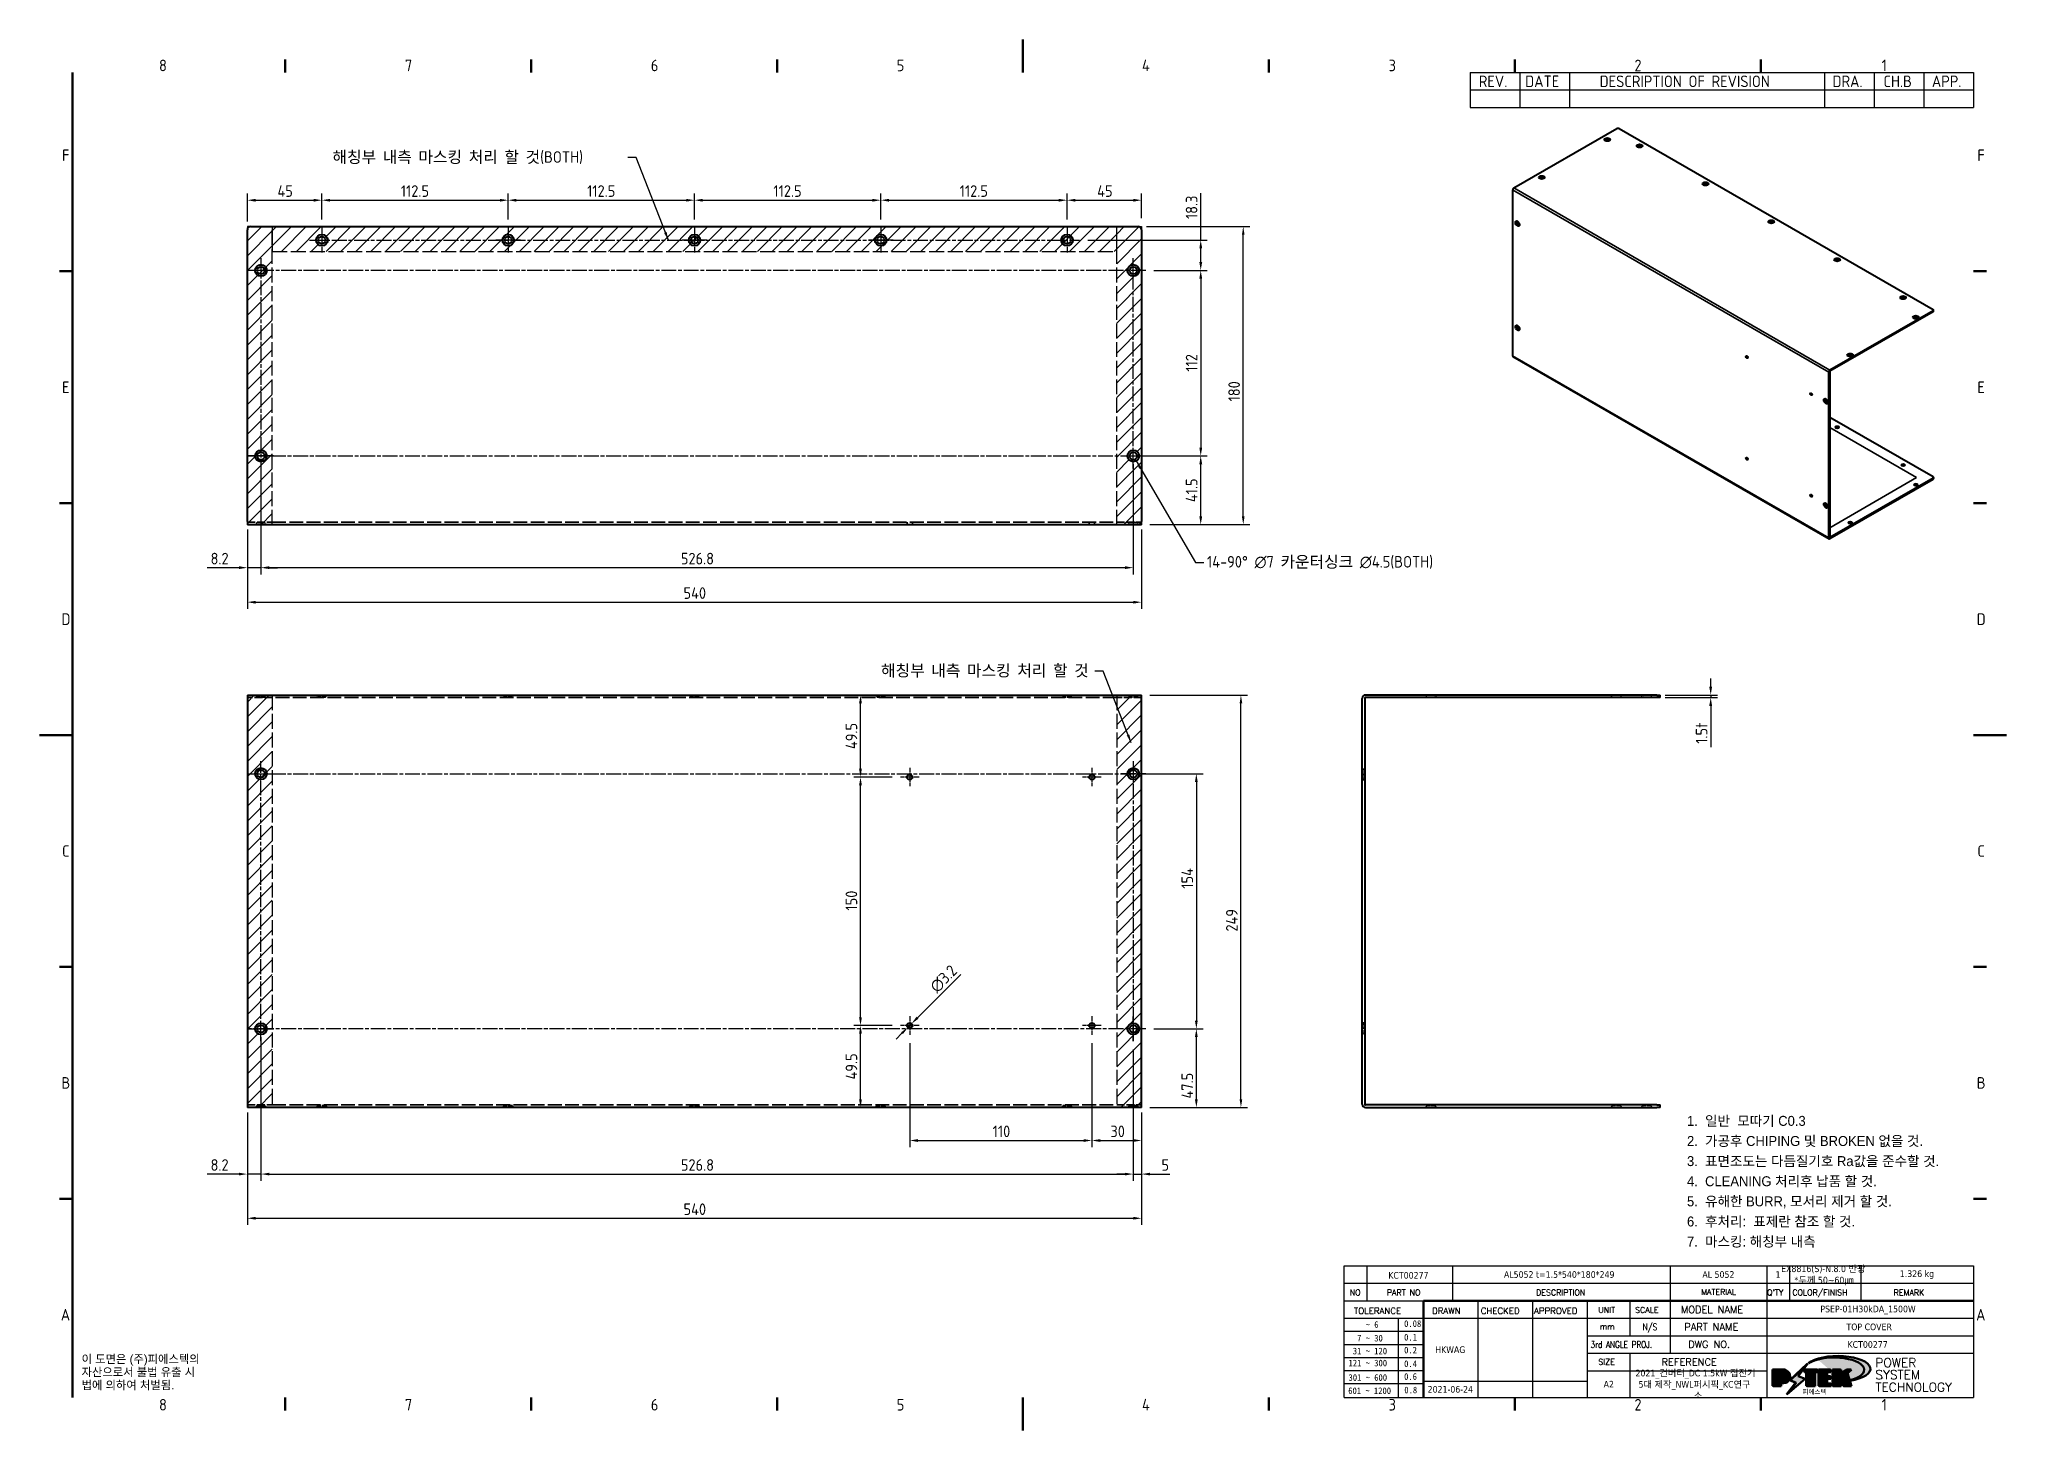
# Model space of a CAD drawing. Header units: millimetres. Extents: x 0 to 1188, y 0 to 840.
import ezdxf
from ezdxf.enums import TextEntityAlignment as Align

# ---------------------------------------------------------------- set-up
doc = ezdxf.new("R2010")
doc.units = ezdxf.units.MM
doc.header["$LTSCALE"] = 2
doc.linetypes.add('CHAIN', pattern=[0.3543, 0.2362, -0.0295, 0.0591, -0.0295])
doc.linetypes.add('DASHED', pattern=[0.2067, 0.1654, -0.0413])
doc.layers.get('0').update_dxf_attribs({"color": 3, "lineweight": 25})
for name, color, linetype, lineweight in [('가려진 것(ISO)', 2, 'DASHED', 35), ('가시적인 것(ISO)', 3, 'Continuous', 40), ('가시적인 좁은 것(ISO)', 3, 'Continuous', 35), ('경계(ISO)', 7, 'Continuous', 50), ('기호(ISO)', 5, 'Continuous', 25), ('스케치 형상(ISO)', 3, 'Continuous', 25), ('제목(ISO)', 5, 'Continuous', 50), ('중심 표식(ISO)', 1, 'Continuous', 25), ('중심선(ISO)', 1, 'Continuous', 25), ('치수(ISO)', 2, 'Continuous', 25), ('해치(ISO)', 7, 'Continuous', 18)]:
    doc.layers.add(name, color=color, linetype=linetype, lineweight=lineweight)
doc.styles.add('HAN_291', font='')
doc.styles.add('HAN_370', font='', dxfattribs={"width": 2})
doc.styles.add('ISO Proportional', font='arial.ttf')
doc.styles.add('RC_284', font='ROMANC.shx')
doc.styles.add('RC_287', font='ROMANC.shx')
doc.styles.add('RC_292', font='ROMANC.shx')
doc.styles.add('ROMANT_294', font='romant.shx')
doc.styles.add('문자 텍스트_PSTEK_POSCO', font='isocp.shx')
doc.styles.add('치수 텍스트_PSTEK_POSCO', font='isocp.shx')
doc.styles.add('텍스트 스타일198', font='tahoma.ttf')
doc.styles.add('텍스트 스타일333', font='ROMANC.shx', dxfattribs={"width": 0.8})
doc.styles.get('HAN_291').set_extended_font_data('GulimChe')
doc.styles.get('HAN_370').set_extended_font_data('GulimChe')
doc.dimstyles.new('치수_PSTEK_POSCO', dxfattribs={"dimscale": 2, "dimtxt": 3.5, "dimasz": 2.5, "dimexe": 2, "dimexo": 2.5, "dimgap": 1, "dimtad": 1, "dimrnd": 1e-08, "dimdsep": 46, "dimtxsty": '치수 텍스트_PSTEK_POSCO', "dimcen": 0.09, "dimdle": 10, "dimclrd": 7, "dimclre": 7, "dimclrt": 2, "dimadec": 1, "dimazin": 2, "dimtfac": 1, "dimtmove": 0, "dimatfit": 3, "dimfxl": 0, "dimtolj": 1, "dimlwd": -1, "dimlwe": -1, "dimarcsym": 0})
doc.dimstyles.new('치수_PSTEK_POSCO$7', dxfattribs={"dimscale": 2, "dimtxt": 3.5, "dimasz": 2.5, "dimexe": 2, "dimexo": 2.5, "dimgap": 1, "dimtad": 1, "dimrnd": 1e-08, "dimdsep": 46, "dimtxsty": '치수 텍스트_PSTEK_POSCO', "dimcen": 0.09, "dimdle": 10, "dimclrd": 7, "dimclre": 7, "dimclrt": 2, "dimadec": 1, "dimazin": 2, "dimtfac": 1, "dimtmove": 0, "dimatfit": 3, "dimfxl": 0, "dimtolj": 1, "dimlwd": -1, "dimlwe": -1, "dimarcsym": 0})
pattern_1 = [(45, (0, 0), (-4.49013, 4.49013), [])]

msp = doc.modelspace()

# ---------------------------------------------------------------- texts
at = {"layer": '기호(ISO)', "color": 2, "attachment_point": 4, "style": '치수 텍스트_PSTEK_POSCO'}
for s, insert, char_height, width in [('{\\fISOCP|b0|i0;\\H7.0000;해칭부 내측 마스킹 처리 할 것(BOTH)}', (177.0045, 768.5741), 7, 176.334915), ('{\\fSystem|b0|i0;\\H7.0000;해칭부\\fISOCP|b0|i0;\\H7.0000; \\fSystem|b0|i0;\\H7.0000;내측\\fISOCP|b0|i0;\\H7.0000; \\fSystem|b0|i0;\\H7.0000;마스킹\\fISOCP|b0|i0;\\H7.0000; \\fSystem|b0|i0;\\H7.0000;처리\\fISOCP|b0|i0;\\H7.0000; \\fSystem|b0|i0;\\H7.0000;할\\fISOCP|b0|i0;\\H7.0000; \\fSystem|b0|i0;\\H7.0000;것}', (508.2765, 458.5604), 6.9999999, 127.12439)]:
    msp.add_mtext(s, dxfattribs=dict(at, insert=insert, char_height=char_height, width=width))
at = {"layer": '기호(ISO)', "color": 2, "attachment_point": 4}
for s, insert, char_height, width, line_spacing_factor, style in [('{14-90° \\fAIGDT|b0|i0;\\H7.0000;n\\fisocp|b0|i0;\\H7.0000;7 카운터싱크 \\fAIGDT|b0|i0;\\H7.0000;n\\fisocp|b0|i0;\\H7.0000;4.5(BOTH)}', (705.1223, 524.1941), 6.9999999, 162.352651, 0.6125, '치수 텍스트_PSTEK_POSCO'), ('{\\fArial|b0|i0;\\H5.0000;이 도면은 (주)피에스텍의\\P자산으로서 불법 유출 시 \\P법에 의하여 처벌됨.}', (25.5102, 35.068), 5, 78.612207, 0.944221, '문자 텍스트_PSTEK_POSCO')]:
    msp.add_mtext(s, dxfattribs=dict(at, insert=insert, char_height=char_height, width=width, line_spacing_factor=line_spacing_factor, style=style))

# ---------------------------------------------------------------- blocks, each defined once
blk = doc.blocks.new('경계 Default Border')
at = {"layer": '경계(ISO)'}
for p, q in [((74.25, 410), (74.25, 413.9)), ((148.5, 410), (148.5, 413.9)), ((222.75, 410), (222.75, 413.9)), ((371.25, 410), (371.25, 413.9)), ((445.5, 410), (445.5, 413.9)), ((519.75, 410), (519.75, 413.9)), ((10, 350), (6.1, 350)), ((584, 350), (587.9, 350)), ((10, 280), (6.1, 280)), ((584, 280), (587.9, 280)), ((10, 140), (6.1, 140)), ((584, 140), (587.9, 140)), ((10, 70), (6.1, 70)), ((584, 70), (587.9, 70)), ((74.25, 10), (74.25, 6.1)), ((148.5, 10), (148.5, 6.1)), ((222.75, 10), (222.75, 6.1)), ((371.25, 10), (371.25, 6.1)), ((445.5, 10), (445.5, 6.1)), ((519.75, 10), (519.75, 6.1))]:
    blk.add_line(p, q, dxfattribs=at)
at = {"layer": '경계(ISO)', "flags": 128}
for points in [[(297, 420), (297, 410)], [(10, 10), (10, 410)], [(0, 210), (10, 210)], [(594, 210), (584, 210)], [(297, 0), (297, 10)]]:
    blk.add_lwpolyline(points, dxfattribs=at)
at = {"layer": '경계(ISO)', "color": 2, "char_height": 3.5, "attachment_point": 7, "style": '문자 텍스트_PSTEK_POSCO'}
for s, insert in [('8', (36.13, 410.37)), ('7', (110.38, 410.39)), ('6', (184.63, 410.37)), ('5', (258.88, 410.37)), ('4', (332.93, 410.4)), ('3', (407.4, 410.37)), ('2', (481.61, 410.37)), ('1', (556.28, 410.4)), ('F', (6.85, 383.25)), ('F', (585.15, 383.25)), ('E', (6.85, 313.22)), ('E', (585.15, 313.22)), ('D', (6.66, 243.22)), ('D', (584.96, 243.22)), ('C', (6.85, 173.22)), ('C', (585.15, 173.22)), ('B', (6.66, 103.22)), ('B', (584.96, 103.22)), ('A', (6.47, 33.24)), ('A', (584.77, 33.24)), ('8', (36.13, 6.07)), ('7', (110.38, 6.09)), ('6', (184.63, 6.07)), ('5', (258.88, 6.07)), ('4', (332.93, 6.1)), ('3', (407.4, 6.07)), ('2', (481.61, 6.07)), ('1', (556.28, 6.1))]:
    blk.add_mtext(s, dxfattribs=dict(at, insert=insert))
blk = doc.blocks.new('제목 블록 PSTEK')
h = blk.add_hatch(color=1)
edge = h.paths.add_edge_path(flags=0)
edge.add_line((314.22, 19.61), (314.22, 17))
edge.add_line((314.22, 17), (314.35, 17))
edge.add_arc((314.35, 17.65), 0.651, 270, 360)
edge.add_line((315, 17.65), (315, 18.96))
edge.add_arc((314.35, 18.96), 0.651, 0, 90)
edge.add_line((314.35, 19.61), (314.22, 19.61))
edge = h.paths.add_edge_path()
edge.add_arc((314.98, 18.29), 1.97, 270, 450)
edge.add_line((314.98, 20.26), (311.77, 20.26))
edge.add_line((311.77, 20.26), (311.77, 15.34))
edge.add_line((311.77, 15.34), (314.22, 15.34))
edge.add_line((314.22, 15.34), (314.22, 16.32))
edge.add_line((314.22, 16.32), (314.98, 16.32))
h = blk.add_hatch(color=252)
edge = h.paths.add_edge_path()
edge.add_arc((314.98, 18.29), 1.97, 270, 406.82787)
edge.add_arc((315.16, 18.14), 1.97, -90, 53.56098, ccw=False)
edge.add_line((315.16, 16.17), (314.4, 16.17))
edge.add_line((314.4, 16.17), (314.4, 15.19))
edge.add_line((314.4, 15.19), (311.94, 15.19))
edge.add_line((311.94, 15.19), (311.94, 15.34))
edge.add_line((311.94, 15.34), (314.22, 15.34))
edge.add_line((314.22, 15.34), (314.22, 16.32))
edge.add_line((314.22, 16.32), (314.98, 16.32))
h = blk.add_hatch(color=252)
edge = h.paths.add_edge_path()
edge.add_line((314.4, 19.46), (314.53, 19.46))
edge.add_arc((314.53, 18.81), 0.651, 60.41893, 90, ccw=False)
edge.add_arc((314.35, 18.96), 0.651, 39.96992, 90)
edge.add_line((314.35, 19.61), (314.22, 19.61))
edge.add_line((314.22, 19.61), (314.22, 17))
edge.add_line((314.22, 17), (314.35, 17))
edge.add_arc((314.35, 17.65), 0.651, 270, 274.69308)
edge.add_line((314.4, 17), (314.4, 19.46))
for color, points in [(252, [(317.22, 17.06), (322.03, 21.63), (322.28, 21.94), (317.05, 16.98), (318.75, 16.19), (316, 12.72), (316.34, 13), (318.92, 16.27)]), (5, [(321.62, 17.42), (319.53, 18.25), (322.45, 22.02), (317.22, 17.06), (318.92, 16.27), (316.17, 12.8)]), (1, [(324.48, 19.61), (325.24, 19.61), (325.24, 20.26), (321.23, 20.26), (321.23, 19.61), (321.98, 19.61), (321.98, 15.34), (324.48, 15.34)]), (252, [(321.98, 19.61), (321.4, 19.61), (321.4, 19.46), (321.98, 19.46)]), (252, [(324.66, 19.46), (325.42, 19.46), (325.42, 20.11), (325.24, 20.11), (325.24, 19.61), (324.48, 19.61), (324.48, 15.34), (322.16, 15.34), (322.16, 15.19), (324.66, 15.19)]), (1, [(329.23, 20.26), (325.66, 20.26), (325.66, 15.34), (329.36, 15.34), (329.36, 15.99), (328.11, 15.99), (328.11, 17.56), (329.23, 17.56), (329.23, 18.26), (328.11, 18.26), (328.11, 19.61), (329.23, 19.61)]), (252, [(328.29, 19.46), (329.41, 19.46), (329.41, 20.11), (329.23, 20.11), (329.23, 19.61), (328.11, 19.61), (328.11, 18.26), (328.29, 18.26)]), (252, [(328.29, 17.42), (329.41, 17.42), (329.41, 18.11), (329.23, 18.11), (329.23, 17.56), (328.11, 17.56), (328.11, 15.99), (328.29, 15.99)]), (1, [(332.33, 20.26), (329.86, 20.26), (329.86, 15.34), (332.33, 15.34), (332.33, 17.43), (333.07, 15.34), (335.49, 15.34), (334.25, 19.31), (335.44, 20.26), (334.31, 20.26), (332.33, 19)]), (252, [(332.51, 20.11), (332.33, 20.11), (332.33, 19), (332.51, 19.11)]), (252, [(335.62, 20.11), (335.25, 20.11), (334.25, 19.31), (335.49, 15.34), (333.2, 15.34), (333.25, 15.19), (335.66, 15.19), (334.43, 19.16)]), (252, [(329.54, 15.85), (329.36, 15.85), (329.36, 15.34), (325.83, 15.34), (325.83, 15.19), (329.54, 15.19)]), (252, [(332.51, 16.93), (332.33, 17.43), (332.33, 15.34), (330.04, 15.34), (330.04, 15.19), (332.51, 15.19)])]:
    blk.add_hatch(color=color).paths.add_polyline_path(points)
at = {"layer": '해치(ISO)'}
h = blk.add_hatch(color=140, dxfattribs=at)
edge = h.paths.add_edge_path()
edge.add_ellipse((330.37, 20.16), major_axis=(9.1, 0), ratio=0.40699, start_angle=301.30985, end_angle=507.74369)
edge.add_ellipse((331.53, 20.46), major_axis=(-9.82, 0), ratio=0.39426, start_angle=111.51207, end_angle=334.47025, ccw=False)
edge.add_line((335.14, 16.86), (335.1, 16.99))
at = {"color": 180}
for p, q in [((182.48, 11.79), (182.48, 51.57)), ((182.48, 51.57), (372.48, 51.57)), ((189.27, 51.57), (189.27, 41.01)), ((215.22, 41.01), (215.22, 51.57)), ((280.88, 51.57), (280.88, 41.01)), ((310.09, 51.57), (310.09, 41.01)), ((316.9, 51.57), (316.9, 41.01)), ((338.46, 51.57), (338.46, 41.01)), ((372.48, 51.57), (372.48, 11.79)), ((182.48, 46.29), (372.48, 46.29)), ((182.48, 41.01), (206.45, 41.01)), ((182.48, 35.73), (206.45, 35.73)), ((198.86, 12.03), (198.86, 35.73)), ((206.45, 35.73), (372.48, 35.73)), ((222.94, 11.79), (222.94, 41.01)), ((239.43, 11.79), (239.43, 41.01)), ((255.92, 11.79), (255.92, 41.01)), ((268.69, 41.01), (268.69, 30.45)), ((280.88, 41.01), (280.88, 25.17)), ((310.09, 41.01), (310.09, 11.79)), ((182.48, 31.78), (206.45, 31.78)), ((255.92, 30.45), (372.48, 30.45)), ((182.48, 27.83), (206.45, 27.83)), ((182.48, 23.88), (206.45, 23.88)), ((255.92, 25.17), (372.48, 25.17)), ((268.69, 25.17), (268.69, 11.79)), ((182.48, 19.93), (206.45, 19.93)), ((255.92, 19.89), (310.09, 19.89)), ((182.48, 15.98), (206.45, 15.98)), ((206.45, 16.74), (255.92, 16.74)), ((182.48, 11.79), (372.48, 11.79))]:
    blk.add_line(p, q, dxfattribs=at)
at = {"color": 7, "lineweight": 50}
for p, q in [((206.45, 11.79), (206.45, 41.01)), ((206.45, 41.01), (372.48, 41.01))]:
    blk.add_line(p, q, dxfattribs=at)
at = {"color": 7}
for p, q in [((314.98, 20.26), (311.77, 20.26)), ((311.77, 20.26), (311.77, 15.34)), ((314.98, 20.26), (311.77, 20.26)), ((311.77, 20.26), (311.77, 15.34)), ((314.22, 17), (314.22, 19.61)), ((314.22, 19.61), (314.35, 19.61)), ((314.35, 19.61), (314.22, 19.61)), ((314.22, 19.61), (314.22, 17)), ((314.22, 17), (314.22, 19.61)), ((314.22, 19.61), (314.35, 19.61)), ((314.4, 19.46), (314.53, 19.46)), ((314.4, 17), (314.4, 19.46)), ((315, 18.96), (315, 17.65)), ((315, 18.96), (315, 17.65)), ((322.28, 21.94), (317.05, 16.98)), ((322.45, 22.02), (317.22, 17.06)), ((317.22, 17.06), (322.03, 21.63)), ((319.53, 18.25), (322.45, 22.02)), ((321.62, 17.42), (319.53, 18.25)), ((325.24, 20.26), (321.23, 20.26)), ((321.23, 20.26), (321.23, 19.61)), ((325.24, 20.26), (321.23, 20.26)), ((321.23, 20.26), (321.23, 19.61)), ((321.23, 19.61), (321.98, 19.61)), ((321.23, 19.61), (321.98, 19.61)), ((321.4, 19.61), (321.4, 19.46)), ((321.98, 19.61), (321.4, 19.61)), ((321.4, 19.46), (321.98, 19.46)), ((321.98, 19.61), (321.98, 15.34)), ((321.98, 19.46), (321.98, 19.61)), ((321.98, 19.61), (321.98, 15.34)), ((322.03, 21.63), (322.28, 21.94)), ((324.48, 19.61), (325.24, 19.61)), ((324.48, 15.34), (324.48, 19.61)), ((325.24, 19.61), (324.48, 19.61)), ((324.48, 19.61), (324.48, 15.34)), ((324.48, 19.61), (325.24, 19.61)), ((324.48, 15.34), (324.48, 19.61)), ((324.66, 19.46), (325.42, 19.46)), ((324.66, 15.19), (324.66, 19.46)), ((325.24, 19.61), (325.24, 20.26)), ((325.24, 19.61), (325.24, 20.26)), ((325.42, 20.11), (325.24, 20.11)), ((325.24, 20.11), (325.24, 19.61)), ((325.42, 19.46), (325.42, 20.11)), ((329.23, 20.26), (325.66, 20.26)), ((325.66, 20.26), (325.66, 15.34)), ((325.66, 20.26), (325.66, 15.34)), ((329.23, 20.26), (325.66, 20.26)), ((328.11, 18.26), (328.11, 19.61)), ((328.11, 19.61), (329.23, 19.61)), ((329.23, 19.61), (328.11, 19.61)), ((328.11, 19.61), (328.11, 18.26)), ((328.11, 18.26), (328.11, 19.61)), ((328.11, 19.61), (329.23, 19.61)), ((329.23, 18.26), (328.11, 18.26)), ((328.11, 18.26), (328.29, 18.26)), ((329.23, 18.26), (328.11, 18.26)), ((328.29, 18.26), (328.29, 19.46)), ((328.29, 19.46), (329.41, 19.46)), ((329.23, 19.61), (329.23, 20.26)), ((329.23, 19.61), (329.23, 20.26)), ((329.41, 20.11), (329.23, 20.11)), ((329.23, 20.11), (329.23, 19.61)), ((329.23, 17.56), (329.23, 18.26)), ((329.23, 17.56), (329.23, 18.26)), ((329.41, 18.11), (329.23, 18.11)), ((329.23, 18.11), (329.23, 17.56)), ((329.41, 19.46), (329.41, 20.11)), ((329.41, 17.42), (329.41, 18.11)), ((332.33, 20.26), (329.86, 20.26)), ((329.86, 20.26), (329.86, 15.34)), ((329.86, 20.26), (329.86, 15.34)), ((332.33, 20.26), (329.86, 20.26)), ((334.31, 20.26), (332.33, 19)), ((332.33, 19), (332.33, 20.26)), ((334.31, 20.26), (332.33, 19)), ((332.33, 19), (332.33, 20.26)), ((332.51, 20.11), (332.33, 20.11)), ((332.33, 20.11), (332.33, 19)), ((332.33, 19), (332.51, 19.11)), ((332.51, 19.11), (332.51, 20.11)), ((334.25, 19.31), (335.44, 20.26)), ((334.25, 19.31), (335.44, 20.26)), ((335.25, 20.11), (334.25, 19.31)), ((335.49, 15.34), (334.25, 19.31)), ((334.25, 19.31), (335.49, 15.34)), ((335.49, 15.34), (334.25, 19.31)), ((335.44, 20.26), (334.31, 20.26)), ((335.44, 20.26), (334.31, 20.26)), ((334.43, 19.16), (335.62, 20.11)), ((335.66, 15.19), (334.43, 19.16)), ((335.62, 20.11), (335.25, 20.11)), ((311.77, 15.34), (314.22, 15.34)), ((311.77, 15.34), (314.22, 15.34)), ((314.22, 15.34), (311.94, 15.34)), ((311.94, 15.34), (311.94, 15.19)), ((311.94, 15.19), (314.4, 15.19)), ((314.35, 17), (314.22, 17)), ((314.22, 17), (314.35, 17)), ((314.35, 17), (314.22, 17)), ((314.22, 16.32), (314.98, 16.32)), ((314.22, 15.34), (314.22, 16.32)), ((314.98, 16.32), (314.22, 16.32)), ((314.22, 16.32), (314.22, 15.34)), ((314.22, 16.32), (314.98, 16.32)), ((314.22, 15.34), (314.22, 16.32)), ((314.4, 16.17), (315.16, 16.17)), ((314.4, 15.19), (314.4, 16.17)), ((318.75, 16.19), (316, 12.72)), ((316, 12.72), (316.34, 13)), ((316.17, 12.8), (321.62, 17.42)), ((318.92, 16.27), (316.17, 12.8)), ((316.34, 13), (318.92, 16.27)), ((317.05, 16.98), (318.75, 16.19)), ((318.92, 16.27), (317.22, 17.06)), ((317.22, 17.06), (318.92, 16.27)), ((321.98, 15.34), (324.48, 15.34)), ((321.98, 15.34), (324.48, 15.34)), ((324.48, 15.34), (322.16, 15.34)), ((322.16, 15.34), (322.16, 15.19)), ((322.16, 15.19), (324.66, 15.19)), ((325.66, 15.34), (329.36, 15.34)), ((325.66, 15.34), (329.36, 15.34)), ((329.36, 15.34), (325.83, 15.34)), ((325.83, 15.34), (325.83, 15.19)), ((325.83, 15.19), (329.54, 15.19)), ((328.11, 17.56), (329.23, 17.56)), ((328.11, 15.99), (328.11, 17.56)), ((329.23, 17.56), (328.11, 17.56)), ((328.11, 17.56), (328.11, 15.99)), ((328.11, 17.56), (329.23, 17.56)), ((328.11, 15.99), (328.11, 17.56)), ((329.36, 15.99), (328.11, 15.99)), ((328.11, 15.99), (328.29, 15.99)), ((329.36, 15.99), (328.11, 15.99)), ((328.29, 15.99), (328.29, 17.42)), ((328.29, 17.42), (329.41, 17.42)), ((329.36, 15.34), (329.36, 15.99)), ((329.36, 15.34), (329.36, 15.99)), ((329.54, 15.85), (329.36, 15.85)), ((329.36, 15.85), (329.36, 15.34)), ((329.54, 15.19), (329.54, 15.85)), ((329.86, 15.34), (332.33, 15.34)), ((329.86, 15.34), (332.33, 15.34)), ((332.33, 15.34), (330.04, 15.34)), ((330.04, 15.34), (330.04, 15.19)), ((330.04, 15.19), (332.51, 15.19)), ((332.33, 17.43), (333.07, 15.34)), ((332.33, 15.34), (332.33, 17.43)), ((332.51, 16.93), (332.33, 17.43)), ((332.33, 17.43), (332.33, 15.34)), ((332.33, 17.43), (333.07, 15.34)), ((332.33, 15.34), (332.33, 17.43)), ((332.51, 15.19), (332.51, 16.93)), ((333.07, 15.34), (335.49, 15.34)), ((333.07, 15.34), (335.49, 15.34)), ((335.49, 15.34), (333.2, 15.34)), ((333.2, 15.34), (333.25, 15.19)), ((333.25, 15.19), (335.66, 15.19)), ((345.04, 17.5), (344.99, 17.69))]:
    blk.add_line(p, q, dxfattribs=at)
at = {"color": 1}
for p, q in [((314.98, 20.26), (311.77, 20.26)), ((311.77, 20.26), (311.77, 15.34)), ((314.22, 17), (314.22, 19.61)), ((314.22, 19.61), (314.35, 19.61)), ((315, 18.96), (315, 17.65)), ((325.24, 20.26), (321.23, 20.26)), ((321.23, 20.26), (321.23, 19.61)), ((321.23, 19.61), (321.98, 19.61)), ((321.98, 19.61), (321.98, 15.34)), ((324.48, 19.61), (325.24, 19.61)), ((324.48, 15.34), (324.48, 19.61)), ((325.24, 19.61), (325.24, 20.26)), ((329.23, 20.26), (325.66, 20.26)), ((325.66, 20.26), (325.66, 15.34)), ((328.11, 18.26), (328.11, 19.61)), ((328.11, 19.61), (329.23, 19.61)), ((329.23, 18.26), (328.11, 18.26)), ((329.23, 19.61), (329.23, 20.26)), ((329.23, 17.56), (329.23, 18.26)), ((332.33, 20.26), (329.86, 20.26)), ((329.86, 20.26), (329.86, 15.34)), ((334.31, 20.26), (332.33, 19)), ((332.33, 19), (332.33, 20.26)), ((334.25, 19.31), (335.44, 20.26)), ((335.49, 15.34), (334.25, 19.31)), ((335.44, 20.26), (334.31, 20.26)), ((311.77, 15.34), (314.22, 15.34)), ((314.35, 17), (314.22, 17)), ((314.22, 16.32), (314.98, 16.32)), ((314.22, 15.34), (314.22, 16.32)), ((321.98, 15.34), (324.48, 15.34)), ((325.66, 15.34), (329.36, 15.34)), ((328.11, 17.56), (329.23, 17.56)), ((328.11, 15.99), (328.11, 17.56)), ((329.36, 15.99), (328.11, 15.99)), ((329.36, 15.34), (329.36, 15.99)), ((329.86, 15.34), (332.33, 15.34)), ((332.33, 17.43), (333.07, 15.34)), ((332.33, 15.34), (332.33, 17.43)), ((333.07, 15.34), (335.49, 15.34))]:
    blk.add_line(p, q, dxfattribs=at)
at = {"color": 5}
for p, q in [((322.45, 22.02), (317.22, 17.06)), ((319.53, 18.25), (322.45, 22.02)), ((321.62, 17.42), (319.53, 18.25)), ((316.17, 12.8), (321.62, 17.42)), ((318.92, 16.27), (316.17, 12.8)), ((317.22, 17.06), (318.92, 16.27))]:
    blk.add_line(p, q, dxfattribs=at)
at = {"color": 7}
for centre, radius, start, end in [((314.35, 18.96), 0.651, 0, 90), ((314.35, 18.96), 0.651, 39.96992, 90), ((314.35, 18.96), 0.651, 0, 90), ((314.53, 18.81), 0.651, 60.41893, 90), ((314.98, 18.29), 1.97, 270, 90), ((314.98, 18.29), 1.97, 270, 90), ((314.98, 18.29), 1.97, 270, 46.82787), ((315.16, 18.14), 1.97, 270, 53.56098), ((314.35, 17.65), 0.651, 270, 0), ((314.35, 17.65), 0.651, 270, 0), ((314.35, 17.65), 0.651, 270, 274.69308)]:
    blk.add_arc(centre, radius, start, end, dxfattribs=at)
at = {"color": 1}
for centre, radius, start, end in [((314.35, 18.96), 0.651, 0, 90), ((314.98, 18.29), 1.97, 270, 90), ((314.35, 17.65), 0.651, 270, 0)]:
    blk.add_arc(centre, radius, start, end, dxfattribs=at)
at = {"layer": '제목(ISO)', "lineweight": 18}
blk.add_line((182.48, 35.73), (182.48, 11.79), dxfattribs=at)
at = {"layer": '제목(ISO)'}
for p, q in [((314.98, 20.26), (311.77, 20.26)), ((311.77, 20.26), (311.77, 15.34)), ((314.22, 17), (314.22, 19.61)), ((314.22, 19.61), (314.35, 19.61)), ((314.35, 19.61), (314.22, 19.61)), ((314.22, 19.61), (314.22, 17)), ((314.4, 19.46), (314.53, 19.46)), ((314.4, 17), (314.4, 19.46)), ((315, 18.96), (315, 17.65)), ((322.28, 21.94), (317.05, 16.98)), ((322.45, 22.02), (317.22, 17.06)), ((317.22, 17.06), (322.03, 21.63)), ((319.53, 18.25), (322.45, 22.02)), ((321.62, 17.42), (319.53, 18.25)), ((325.24, 20.26), (321.23, 20.26)), ((321.23, 20.26), (321.23, 19.61)), ((321.23, 19.61), (321.98, 19.61)), ((321.98, 19.61), (321.4, 19.61)), ((321.4, 19.61), (321.4, 19.46)), ((321.4, 19.46), (321.98, 19.46)), ((321.98, 19.61), (321.98, 15.34)), ((321.98, 19.46), (321.98, 19.61)), ((322.03, 21.63), (322.28, 21.94)), ((324.48, 19.61), (325.24, 19.61)), ((324.48, 15.34), (324.48, 19.61)), ((325.24, 19.61), (324.48, 19.61)), ((324.48, 19.61), (324.48, 15.34)), ((324.66, 19.46), (325.42, 19.46)), ((324.66, 15.19), (324.66, 19.46)), ((325.24, 19.61), (325.24, 20.26)), ((325.42, 20.11), (325.24, 20.11)), ((325.24, 20.11), (325.24, 19.61)), ((325.42, 19.46), (325.42, 20.11)), ((329.23, 20.26), (325.66, 20.26)), ((325.66, 20.26), (325.66, 15.34)), ((328.11, 18.26), (328.11, 19.61)), ((328.11, 19.61), (329.23, 19.61)), ((329.23, 19.61), (328.11, 19.61)), ((328.11, 19.61), (328.11, 18.26)), ((329.23, 18.26), (328.11, 18.26)), ((328.11, 18.26), (328.29, 18.26)), ((328.29, 19.46), (329.41, 19.46)), ((328.29, 18.26), (328.29, 19.46)), ((329.23, 19.61), (329.23, 20.26)), ((329.41, 20.11), (329.23, 20.11)), ((329.23, 20.11), (329.23, 19.61)), ((329.23, 17.56), (329.23, 18.26)), ((329.41, 18.11), (329.23, 18.11)), ((329.23, 18.11), (329.23, 17.56)), ((329.41, 19.46), (329.41, 20.11)), ((329.41, 17.42), (329.41, 18.11)), ((332.33, 20.26), (329.86, 20.26)), ((329.86, 20.26), (329.86, 15.34)), ((334.31, 20.26), (332.33, 19)), ((332.33, 19), (332.33, 20.26)), ((332.51, 20.11), (332.33, 20.11)), ((332.33, 20.11), (332.33, 19)), ((332.33, 19), (332.51, 19.11)), ((332.51, 19.11), (332.51, 20.11)), ((334.25, 19.31), (335.44, 20.26)), ((335.25, 20.11), (334.25, 19.31)), ((335.49, 15.34), (334.25, 19.31)), ((334.25, 19.31), (335.49, 15.34)), ((335.44, 20.26), (334.31, 20.26)), ((334.43, 19.16), (335.62, 20.11)), ((335.66, 15.19), (334.43, 19.16)), ((335.62, 20.11), (335.25, 20.11)), ((311.77, 15.34), (314.22, 15.34)), ((314.22, 15.34), (311.94, 15.34)), ((311.94, 15.34), (311.94, 15.19)), ((311.94, 15.19), (314.4, 15.19)), ((314.35, 17), (314.22, 17)), ((314.22, 17), (314.35, 17)), ((314.22, 15.34), (314.22, 16.32)), ((314.22, 16.32), (314.98, 16.32)), ((314.98, 16.32), (314.22, 16.32)), ((314.22, 16.32), (314.22, 15.34)), ((314.4, 15.19), (314.4, 16.17)), ((314.4, 16.17), (315.16, 16.17)), ((318.75, 16.19), (316, 12.72)), ((316, 12.72), (316.34, 13)), ((316.17, 12.8), (321.62, 17.42)), ((318.92, 16.27), (316.17, 12.8)), ((316.34, 13), (318.92, 16.27)), ((317.05, 16.98), (318.75, 16.19)), ((317.22, 17.06), (318.92, 16.27)), ((318.92, 16.27), (317.22, 17.06)), ((321.98, 15.34), (324.48, 15.34)), ((324.48, 15.34), (322.16, 15.34)), ((322.16, 15.34), (322.16, 15.19)), ((322.16, 15.19), (324.66, 15.19)), ((325.66, 15.34), (329.36, 15.34)), ((329.36, 15.34), (325.83, 15.34)), ((325.83, 15.34), (325.83, 15.19)), ((325.83, 15.19), (329.54, 15.19)), ((328.11, 15.99), (328.11, 17.56)), ((328.11, 17.56), (329.23, 17.56)), ((329.23, 17.56), (328.11, 17.56)), ((328.11, 17.56), (328.11, 15.99)), ((329.36, 15.99), (328.11, 15.99)), ((328.11, 15.99), (328.29, 15.99)), ((328.29, 17.42), (329.41, 17.42)), ((328.29, 15.99), (328.29, 17.42)), ((329.36, 15.34), (329.36, 15.99)), ((329.54, 15.85), (329.36, 15.85)), ((329.36, 15.85), (329.36, 15.34)), ((329.54, 15.19), (329.54, 15.85)), ((329.86, 15.34), (332.33, 15.34)), ((332.33, 15.34), (330.04, 15.34)), ((330.04, 15.34), (330.04, 15.19)), ((330.04, 15.19), (332.51, 15.19)), ((332.33, 15.34), (332.33, 17.43)), ((332.33, 17.43), (333.07, 15.34)), ((332.51, 16.93), (332.33, 17.43)), ((332.33, 17.43), (332.33, 15.34)), ((332.51, 15.19), (332.51, 16.93)), ((333.07, 15.34), (335.49, 15.34)), ((335.49, 15.34), (333.2, 15.34)), ((333.2, 15.34), (333.25, 15.19)), ((333.25, 15.19), (335.66, 15.19))]:
    blk.add_line(p, q, dxfattribs=at)
at = {"layer": '제목(ISO)', "color": 4}
blk.add_line((335.14, 16.86), (335.1, 16.99), dxfattribs=at)
at = {"layer": '제목(ISO)'}
for centre, radius, start, end in [((314.35, 18.96), 0.651, 0, 90), ((314.35, 18.96), 0.651, 39.96992, 90), ((314.53, 18.81), 0.651, 60.41893, 90), ((314.98, 18.29), 1.97, 46.82787, 90), ((314.98, 18.29), 1.97, 270, 46.82787), ((314.98, 18.29), 1.97, 270, 46.82787), ((315.16, 18.14), 1.97, 270, 53.56098), ((314.35, 17.65), 0.651, 270, 0), ((314.35, 17.65), 0.651, 270, 274.69308)]:
    blk.add_arc(centre, radius, start, end, dxfattribs=at)
at = {"layer": '제목(ISO)', "color": 4}
for centre, major_axis, ratio, start_param, end_param in [((331.53, 20.46), (9.82, 0), 0.39426, 5.087845, 8.9792), ((330.37, 20.16), (9.1, 0), 0.40699, 5.258849, 8.861799)]:
    blk.add_ellipse(centre, major_axis=major_axis, ratio=ratio, start_param=start_param, end_param=end_param, dxfattribs=at)
at = {"color": 2}
for s, height, style, p in [('NO', 1.742, 'RC_284', (184.14, 42.62)), ('PART NO', 1.742, 'RC_284', (195.34, 42.62)), ('DESCRIPTION', 1.7424, 'RC_284', (240.4, 42.62)), ("Q'TY", 1.742, 'RC_284', (310.14, 42.62)), ('COLOR/FINISH', 1.7424, 'RC_284', (317.77, 42.62)), ('REMARK', 1.742, 'RC_284', (348.35, 42.62)), (' TOLERANCE', 1.9, 'RC_287', (184.09, 37.01)), ('DRAWN', 1.9, 'RC_287', (208.98, 37.01)), ('CHECKED', 1.9, 'RC_287', (223.69, 37.01)), ('APPROVED', 1.9, 'RC_287', (239.78, 37.01)), ('UNIT', 1.742, 'RC_284', (259.17, 37.34)), ('SCALE', 1.742, 'RC_284', (270.29, 37.34)), ('MODEL NAME', 2.178, 'RC_292', (284.1, 37.25)), ('  7 ~ 30', 2, 'HAN_291', (183.77, 28.71)), ('    ~ 6', 2, 'HAN_291', (183.77, 32.82)), ('0.08', 2, 'HAN_291', (200.55, 33.1)), ('0.1', 2, 'HAN_291', (200.55, 28.99)), ('mm', 1.742, 'RC_284', (259.65, 32.35)), ('PART NAME', 2.178, 'RC_292', (285.14, 32.03)), (' 31 ~ 120', 2, 'HAN_291', (183.77, 24.83)), ('0.2', 2, 'HAN_291', (200.55, 25.11)), (' DWG NO.', 2.178, 'RC_292', (284.81, 26.75)), ('301 ~ 600', 2, 'HAN_291', (183.77, 16.83)), ('121 ~ 300', 2, 'HAN_291', (183.77, 21.21)), ('0.4', 2, 'HAN_291', (200.55, 21)), ('0.6', 2, 'HAN_291', (200.55, 17.12)), ('SIZE', 1.742, 'RC_284', (259.17, 21.69)), ('REFERENCE', 2.178, 'RC_292', (278.27, 21.43)), ('601 ~ 1200', 2, 'HAN_291', (183.68, 12.85)), ('0.8', 2, 'HAN_291', (200.61, 13.06))]:
    blk.add_text(s, height=height, dxfattribs=dict(at, style=style)).set_placement(p)
at = {"color": 2, "style": 'RC_284'}
blk.add_text('MATERIAL', height=1.742, dxfattribs=at).set_placement((295.48, 43.65), align=Align.MIDDLE_CENTER)
at = {"color": 7, "style": '텍스트 스타일333', "width": 0.8}
blk.add_text('N/S', height=2, dxfattribs=at).set_placement((274.78, 33.09), align=Align.MIDDLE_CENTER)
at = {"color": 2, "style": '텍스트 스타일333', "width": 0.8}
blk.add_text('3rd ANGLE PROJ.', height=2, dxfattribs=at).set_placement((256.84, 26.76))
at = {"color": 7, "style": 'ROMANT_294'}
for s, p in [('POWER', (342.83, 20.97)), ('SYSTEM', (342.83, 17.33)), ('TECHNOLOGY', (342.83, 13.57))]:
    blk.add_text(s, height=2.7, dxfattribs=at).set_placement(p)
at = {"color": 7, "insert": (320.85, 14.21), "char_height": 1.4, "attachment_point": 1, "line_spacing_factor": 0.332, "style": 'HAN_370'}
blk.add_mtext('\\fHY견고딕|b0|i0;\\H1.4000;피에스텍', dxfattribs=at)
at = {"layer": '제목(ISO)', "color": 7, "style": '텍스트 스타일198'}
for tag, p in [('부품_번호_001', (195.77, 47.68)), ('설명_001', (230.69, 47.92)), ('재질_001', (290.6, 47.93)), ("3._Q'TY_001", (312.71, 47.92)), ('4._COLOR_001', (314.39, 49.66)), ('4._COLOR_002', (318.41, 46.24)), ('질량\\P3;_001', (350.21, 48.16)), ('1._MODEL_NAME_001', (326.23, 37.52)), ('제목_001', (334.1, 32.12)), ('설계자_001', (209.94, 25.23)), ('부품_번호_001', (334.43, 26.81)), ('프로젝트_001', (270.41, 18.18)), ('작성_날짜_001', (207.65, 13.27)), ('시트_크기_001', (260.79, 14.82)), ('프로젝트_002', (271.34, 14.75)), ('프로젝트_003', (288.03, 11.4))]:
    blk.add_attdef(tag, p, '', height=2, dxfattribs=at)
for tag, p in [('점검자', (231.18, 26.23)), ('엔지니어링_승인자', (247.67, 26.23)), ('점검_날짜', (231.18, 14.27)), ('엔지니어링_승인_날짜', (247.67, 14.27))]:
    blk.add_attdef(tag, text='', height=2, dxfattribs=at).set_placement(p, align=Align.MIDDLE_CENTER)
blk = doc.blocks.new('리비전 내역')
at = {"layer": '기호(ISO)'}
for p, q in [((432, 410), (584, 410)), ((432, 410), (432, 404.72)), ((447, 410), (447, 404.72)), ((462, 410), (462, 404.72)), ((539, 410), (539, 404.72)), ((554, 410), (554, 404.72)), ((569, 410), (569, 404.72)), ((584, 410), (584, 404.72)), ((432, 404.72), (584, 404.72)), ((432, 404.72), (432, 399.44)), ((447, 404.72), (447, 399.44)), ((462, 404.72), (462, 399.44)), ((539, 404.72), (539, 399.44)), ((554, 404.72), (554, 399.44)), ((569, 404.72), (569, 399.44)), ((584, 404.72), (584, 399.44)), ((432, 399.44), (584, 399.44))]:
    blk.add_line(p, q, dxfattribs=at)
at = {"layer": '기호(ISO)', "color": 2, "char_height": 3.5, "attachment_point": 7, "style": '문자 텍스트_PSTEK_POSCO'}
for s, insert in [('REV.', (434.61, 405.57)), ('DATE', (448.64, 405.57)), ('DESCRIPTION OF REVISION', (471.11, 405.57)), ('DRA.', (541.42, 405.57)), ('CH.B', (556.81, 405.57)), ('APP.', (571.42, 405.58))]:
    blk.add_mtext(s, dxfattribs=dict(at, insert=insert))
blk = doc.blocks.new('*D22')
at = {"layer": 'Defpoints', "color": 0}
for p in [(125.6, 197.1), (665.6, 197.1), (665.6, 128.2)]:
    blk.add_point(p, dxfattribs=at)
at = {"layer": '치수(ISO)', "color": 7}
for p, q in [((125.6, 192.1), (125.6, 124.2)), ((665.6, 192.1), (665.6, 124.2)), ((130.6, 128.2), (660.6, 128.2))]:
    blk.add_line(p, q, dxfattribs=at)
for points in [[(130.6, 129.1), (130.6, 127.4), (125.6, 128.2)], [(660.6, 129.1), (660.6, 127.4), (665.6, 128.2)]]:
    blk.add_solid(points, dxfattribs=at)
at = {"layer": '치수(ISO)', "color": 2, "insert": (389, 133.7), "char_height": 7, "attachment_point": 4, "style": '치수 텍스트_PSTEK_POSCO'}
blk.add_mtext('\\A1;540', dxfattribs=at)
blk = doc.blocks.new('*D23')
at = {"layer": 'Defpoints', "color": 0}
for p in [(665.6, 444.1), (725.6, 444.1), (665.6, 195.1)]:
    blk.add_point(p, dxfattribs=at)
at = {"layer": '치수(ISO)', "color": 7}
for p, q in [((670.6, 444.1), (729.6, 444.1)), ((725.6, 200.1), (725.6, 439.1)), ((670.6, 195.1), (729.6, 195.1))]:
    blk.add_line(p, q, dxfattribs=at)
for points in [[(724.8, 439.1), (726.4, 439.1), (725.6, 444.1)], [(724.8, 200.1), (726.4, 200.1), (725.6, 195.1)]]:
    blk.add_solid(points, dxfattribs=at)
at = {"layer": '치수(ISO)', "color": 2, "insert": (720.1, 301.3), "char_height": 7, "attachment_point": 4, "rotation": 90, "style": '치수 텍스트_PSTEK_POSCO'}
blk.add_mtext('\\A1;249', dxfattribs=at)
blk = doc.blocks.new('*D24')
at = {"layer": 'Defpoints', "color": 0}
for p in [(660.6, 396.6), (668.1, 242.6), (698.7, 242.6)]:
    blk.add_point(p, dxfattribs=at)
at = {"layer": '치수(ISO)', "color": 7}
for p, q in [((665.6, 396.6), (702.7, 396.6)), ((698.7, 391.6), (698.7, 247.6)), ((673.1, 242.6), (702.7, 242.6))]:
    blk.add_line(p, q, dxfattribs=at)
for points in [[(697.8, 391.6), (699.5, 391.6), (698.7, 396.6)], [(697.8, 247.6), (699.5, 247.6), (698.7, 242.6)]]:
    blk.add_solid(points, dxfattribs=at)
at = {"layer": '치수(ISO)', "color": 2, "insert": (693.2, 327.2), "char_height": 7, "attachment_point": 4, "rotation": 90, "style": '치수 텍스트_PSTEK_POSCO'}
blk.add_mtext('\\A1;154', dxfattribs=at)
blk = doc.blocks.new('*D25')
at = {"layer": 'Defpoints', "color": 0}
for p in [(668.1, 242.6), (698.7, 242.6), (665.6, 195.1)]:
    blk.add_point(p, dxfattribs=at)
at = {"layer": '치수(ISO)', "color": 7}
for p, q in [((673.1, 242.6), (702.7, 242.6)), ((698.7, 200.1), (698.7, 237.6)), ((670.6, 195.1), (702.7, 195.1))]:
    blk.add_line(p, q, dxfattribs=at)
for points in [[(697.8, 237.6), (699.5, 237.6), (698.7, 242.6)], [(697.8, 200.1), (699.5, 200.1), (698.7, 195.1)]]:
    blk.add_solid(points, dxfattribs=at)
at = {"layer": '치수(ISO)', "color": 2, "insert": (693.2, 200.5), "char_height": 7, "attachment_point": 4, "rotation": 90, "style": '치수 텍스트_PSTEK_POSCO'}
blk.add_mtext('\\A1;47.5', dxfattribs=at)
blk = doc.blocks.new('*D26')
at = {"layer": 'Defpoints', "color": 0}
for p in [(133.8, 242.6), (660.6, 235.1), (660.6, 154.9)]:
    blk.add_point(p, dxfattribs=at)
at = {"layer": '치수(ISO)', "color": 7}
for p, q in [((133.8, 237.6), (133.8, 150.9)), ((660.6, 230.1), (660.6, 150.9)), ((138.8, 154.9), (655.6, 154.9))]:
    blk.add_line(p, q, dxfattribs=at)
for points in [[(138.8, 155.7), (138.8, 154.1), (133.8, 154.9)], [(655.6, 155.7), (655.6, 154.1), (660.6, 154.9)]]:
    blk.add_solid(points, dxfattribs=at)
at = {"layer": '치수(ISO)', "color": 2, "insert": (387.4, 160.4), "char_height": 7, "attachment_point": 4, "style": '치수 텍스트_PSTEK_POSCO'}
blk.add_mtext('\\A1;526.8', dxfattribs=at)
blk = doc.blocks.new('*D27')
at = {"layer": 'Defpoints', "color": 0}
for p in [(133.8, 242.6), (125.6, 197.1), (125.6, 154.9)]:
    blk.add_point(p, dxfattribs=at)
at = {"layer": '치수(ISO)', "color": 7}
for p, q in [((133.8, 237.6), (133.8, 150.9)), ((125.6, 192.1), (125.6, 150.9)), ((120.6, 154.9), (101.4, 154.9)), ((133.8, 154.9), (125.6, 154.9)), ((138.8, 154.9), (143.8, 154.9))]:
    blk.add_line(p, q, dxfattribs=at)
for points in [[(120.6, 155.7), (120.6, 154.1), (125.6, 154.9)], [(138.8, 155.7), (138.8, 154.1), (133.8, 154.9)]]:
    blk.add_solid(points, dxfattribs=at)
at = {"layer": '치수(ISO)', "color": 2, "insert": (103.4, 160.4), "char_height": 7, "attachment_point": 4, "style": '치수 텍스트_PSTEK_POSCO'}
blk.add_mtext('\\A1;8.2', dxfattribs=at)
blk = doc.blocks.new('*D28')
at = {"layer": 'Defpoints', "color": 0}
for p in [(133.8, 588.5), (660.6, 588.5), (133.8, 521)]:
    blk.add_point(p, dxfattribs=at)
at = {"layer": '치수(ISO)', "color": 7}
for p, q in [((133.8, 583.5), (133.8, 517)), ((660.6, 583.5), (660.6, 517)), ((655.6, 521), (138.8, 521))]:
    blk.add_line(p, q, dxfattribs=at)
for points in [[(138.8, 521.9), (138.8, 520.2), (133.8, 521)], [(655.6, 521.9), (655.6, 520.2), (660.6, 521)]]:
    blk.add_solid(points, dxfattribs=at)
at = {"layer": '치수(ISO)', "color": 2, "insert": (387.4, 526.5), "char_height": 7, "attachment_point": 4, "style": '치수 텍스트_PSTEK_POSCO'}
blk.add_mtext('\\A1;526.8', dxfattribs=at)
blk = doc.blocks.new('*D29')
at = {"layer": 'Defpoints', "color": 0}
for p in [(133.8, 588.5), (125.6, 549), (125.6, 521)]:
    blk.add_point(p, dxfattribs=at)
at = {"layer": '치수(ISO)', "color": 7}
for p, q in [((133.8, 583.5), (133.8, 517)), ((125.6, 544), (125.6, 517)), ((120.6, 521), (101.4, 521)), ((133.8, 521), (125.6, 521)), ((138.8, 521), (143.8, 521))]:
    blk.add_line(p, q, dxfattribs=at)
for points in [[(120.6, 521.9), (120.6, 520.2), (125.6, 521)], [(138.8, 521.9), (138.8, 520.2), (133.8, 521)]]:
    blk.add_solid(points, dxfattribs=at)
at = {"layer": '치수(ISO)', "color": 2, "insert": (103.4, 526.5), "char_height": 7, "attachment_point": 4, "style": '치수 텍스트_PSTEK_POSCO'}
blk.add_mtext('\\A1;8.2', dxfattribs=at)
blk = doc.blocks.new('*D30')
at = {"layer": 'Defpoints', "color": 0}
for p in [(125.6, 549), (665.6, 549), (665.6, 500.2)]:
    blk.add_point(p, dxfattribs=at)
at = {"layer": '치수(ISO)', "color": 7}
for p, q in [((125.6, 544), (125.6, 496.2)), ((665.6, 544), (665.6, 496.2)), ((130.6, 500.2), (660.6, 500.2))]:
    blk.add_line(p, q, dxfattribs=at)
for points in [[(130.6, 501), (130.6, 499.3), (125.6, 500.2)], [(660.6, 501), (660.6, 499.3), (665.6, 500.2)]]:
    blk.add_solid(points, dxfattribs=at)
at = {"layer": '치수(ISO)', "color": 2, "insert": (389, 505.7), "char_height": 7, "attachment_point": 4, "style": '치수 텍스트_PSTEK_POSCO'}
blk.add_mtext('\\A1;540', dxfattribs=at)
blk = doc.blocks.new('*D31')
at = {"layer": 'Defpoints', "color": 0}
for p in [(660.6, 588.5), (701.3, 588.5), (665.6, 547)]:
    blk.add_point(p, dxfattribs=at)
at = {"layer": '치수(ISO)', "color": 7}
for p, q in [((665.6, 588.5), (705.3, 588.5)), ((701.3, 552), (701.3, 583.5)), ((670.6, 547), (705.3, 547))]:
    blk.add_line(p, q, dxfattribs=at)
for points in [[(700.5, 583.5), (702.2, 583.5), (701.3, 588.5)], [(700.5, 552), (702.2, 552), (701.3, 547)]]:
    blk.add_solid(points, dxfattribs=at)
at = {"layer": '치수(ISO)', "color": 2, "insert": (695.8, 560.6), "char_height": 7, "attachment_point": 4, "rotation": 90, "style": '치수 텍스트_PSTEK_POSCO'}
blk.add_mtext('\\A1;41.5', dxfattribs=at)
blk = doc.blocks.new('*D32')
at = {"layer": 'Defpoints', "color": 0}
for p in [(663.6, 727), (727, 727), (665.6, 547)]:
    blk.add_point(p, dxfattribs=at)
at = {"layer": '치수(ISO)', "color": 7}
for p, q in [((668.6, 727), (731, 727)), ((727, 552), (727, 722)), ((670.6, 547), (731, 547))]:
    blk.add_line(p, q, dxfattribs=at)
for points in [[(726.2, 722), (727.8, 722), (727, 727)], [(726.2, 552), (727.8, 552), (727, 547)]]:
    blk.add_solid(points, dxfattribs=at)
at = {"layer": '치수(ISO)', "color": 2, "insert": (721.5, 621.4), "char_height": 7, "attachment_point": 4, "rotation": 90, "style": '치수 텍스트_PSTEK_POSCO'}
blk.add_mtext('\\A1;180', dxfattribs=at)
blk = doc.blocks.new('*D33')
at = {"layer": 'Defpoints', "color": 0}
for p in [(668.1, 700.5), (660.6, 588.5), (701.3, 588.5)]:
    blk.add_point(p, dxfattribs=at)
at = {"layer": '치수(ISO)', "color": 7}
for p, q in [((673.1, 700.5), (705.3, 700.5)), ((701.3, 695.5), (701.3, 593.5)), ((665.6, 588.5), (705.3, 588.5))]:
    blk.add_line(p, q, dxfattribs=at)
for points in [[(700.5, 695.5), (702.2, 695.5), (701.3, 700.5)], [(700.5, 593.5), (702.2, 593.5), (701.3, 588.5)]]:
    blk.add_solid(points, dxfattribs=at)
at = {"layer": '치수(ISO)', "color": 2, "insert": (695.8, 639.4), "char_height": 7, "attachment_point": 4, "rotation": 90, "style": '치수 텍스트_PSTEK_POSCO'}
blk.add_mtext('\\A1;112', dxfattribs=at)
blk = doc.blocks.new('*D34')
at = {"layer": 'Defpoints', "color": 0}
for p in [(628.1, 718.8), (701.3, 718.8), (668.1, 700.5)]:
    blk.add_point(p, dxfattribs=at)
at = {"layer": '치수(ISO)', "color": 7}
for p, q in [((701.3, 718.8), (701.3, 747.1)), ((633.1, 718.8), (705.3, 718.8)), ((701.3, 705.5), (701.3, 713.8)), ((673.1, 700.5), (705.3, 700.5))]:
    blk.add_line(p, q, dxfattribs=at)
for points in [[(700.5, 713.8), (702.2, 713.8), (701.3, 718.8)], [(700.5, 705.5), (702.2, 705.5), (701.3, 700.5)]]:
    blk.add_solid(points, dxfattribs=at)
at = {"layer": '치수(ISO)', "color": 2, "insert": (695.8, 731.5), "char_height": 7, "attachment_point": 4, "rotation": 90, "style": '치수 텍스트_PSTEK_POSCO'}
blk.add_mtext('\\A1;18.3', dxfattribs=at)
blk = doc.blocks.new('*D35')
at = {"layer": 'Defpoints', "color": 0}
for p in [(170.6, 742.9), (125.6, 725), (170.6, 726.3)]:
    blk.add_point(p, dxfattribs=at)
at = {"layer": '치수(ISO)', "color": 7}
for p, q in [((125.6, 730), (125.6, 746.9)), ((130.6, 742.9), (165.6, 742.9)), ((170.6, 731.3), (170.6, 746.9))]:
    blk.add_line(p, q, dxfattribs=at)
for points in [[(130.6, 743.7), (130.6, 742), (125.6, 742.9)], [(165.6, 743.7), (165.6, 742), (170.6, 742.9)]]:
    blk.add_solid(points, dxfattribs=at)
at = {"layer": '치수(ISO)', "color": 2, "insert": (143.8, 748.4), "char_height": 7, "attachment_point": 4, "style": '치수 텍스트_PSTEK_POSCO'}
blk.add_mtext('\\A1;45', dxfattribs=at)
blk = doc.blocks.new('*D36')
at = {"layer": 'Defpoints', "color": 0}
for p in [(976.8, 444.1), (976.8, 442.6), (1009.3, 444.1)]:
    blk.add_point(p, dxfattribs=at)
at = {"layer": '치수(ISO)', "color": 7}
for p, q in [((1009.3, 449.1), (1009.3, 454.1)), ((981.8, 444.1), (1013.3, 444.1)), ((981.8, 442.6), (1013.3, 442.6)), ((1009.3, 444.1), (1009.3, 442.6)), ((1009.3, 437.6), (1009.3, 412.7))]:
    blk.add_line(p, q, dxfattribs=at)
for points in [[(1008.4, 449.1), (1010.1, 449.1), (1009.3, 444.1)], [(1008.4, 437.6), (1010.1, 437.6), (1009.3, 442.6)]]:
    blk.add_solid(points, dxfattribs=at)
at = {"layer": '치수(ISO)', "color": 2, "insert": (1003.8, 414.7), "char_height": 7, "attachment_point": 4, "rotation": 90, "style": '치수 텍스트_PSTEK_POSCO'}
blk.add_mtext('\\A1;1.5t', dxfattribs=at)
blk = doc.blocks.new('주석-판금')
at = {"layer": '기호(ISO)', "color": 2, "insert": (-40.78, 19.79), "char_height": 3, "width": 116.6778, "attachment_point": 1, "line_spacing_factor": 1.214608, "style": 'ISO Proportional'}
blk.add_mtext('\\f굴림|b0|i0;\\H3.0000;1.  일반  모따기 C0.3\\P2.  가공후 CHIPING 및 BROKEN 없을 것.\\P3.  표면조도는 다듬질기호 Ra값을 준수할 것.\\P4.  CLEANING 처리후 납품 할 것.\\P5.  유해한 BURR, 모서리 제거 할 것.\\P6.  후처리:  표제란 참조 할 것.\\P7.  마스킹: 해칭부 내측', dxfattribs=at)
blk = doc.blocks.new('*D37')
at = {"layer": 'Defpoints', "color": 0}
for p in [(283.1, 742.9), (170.6, 726.3), (283.1, 726.3)]:
    blk.add_point(p, dxfattribs=at)
at = {"layer": '치수(ISO)', "color": 7}
for p, q in [((170.6, 731.3), (170.6, 746.9)), ((175.6, 742.9), (278.1, 742.9)), ((283.1, 731.3), (283.1, 746.9))]:
    blk.add_line(p, q, dxfattribs=at)
for points in [[(175.6, 743.7), (175.6, 742), (170.6, 742.9)], [(278.1, 743.7), (278.1, 742), (283.1, 742.9)]]:
    blk.add_solid(points, dxfattribs=at)
at = {"layer": '치수(ISO)', "color": 2, "insert": (218.3, 748.4), "char_height": 7, "attachment_point": 4, "style": '치수 텍스트_PSTEK_POSCO'}
blk.add_mtext('\\A1;112.5', dxfattribs=at)
blk = doc.blocks.new('*D38')
at = {"layer": 'Defpoints', "color": 0}
for p in [(395.6, 742.9), (283.1, 726.3), (395.6, 726.3)]:
    blk.add_point(p, dxfattribs=at)
at = {"layer": '치수(ISO)', "color": 7}
for p, q in [((283.1, 731.3), (283.1, 746.9)), ((288.1, 742.9), (390.6, 742.9)), ((395.6, 731.3), (395.6, 746.9))]:
    blk.add_line(p, q, dxfattribs=at)
for points in [[(288.1, 743.7), (288.1, 742), (283.1, 742.9)], [(390.6, 743.7), (390.6, 742), (395.6, 742.9)]]:
    blk.add_solid(points, dxfattribs=at)
at = {"layer": '치수(ISO)', "color": 2, "insert": (330.8, 748.4), "char_height": 7, "attachment_point": 4, "style": '치수 텍스트_PSTEK_POSCO'}
blk.add_mtext('\\A1;112.5', dxfattribs=at)
blk = doc.blocks.new('*D39')
at = {"layer": 'Defpoints', "color": 0}
for p in [(508.1, 742.9), (395.6, 726.3), (508.1, 726.3)]:
    blk.add_point(p, dxfattribs=at)
at = {"layer": '치수(ISO)', "color": 7}
for p, q in [((395.6, 731.3), (395.6, 746.9)), ((400.6, 742.9), (503.1, 742.9)), ((508.1, 731.3), (508.1, 746.9))]:
    blk.add_line(p, q, dxfattribs=at)
for points in [[(400.6, 743.7), (400.6, 742), (395.6, 742.9)], [(503.1, 743.7), (503.1, 742), (508.1, 742.9)]]:
    blk.add_solid(points, dxfattribs=at)
at = {"layer": '치수(ISO)', "color": 2, "insert": (443.3, 748.4), "char_height": 7, "attachment_point": 4, "style": '치수 텍스트_PSTEK_POSCO'}
blk.add_mtext('\\A1;112.5', dxfattribs=at)
blk = doc.blocks.new('*D40')
at = {"layer": 'Defpoints', "color": 0}
for p in [(620.6, 742.9), (508.1, 726.3), (620.6, 726.3)]:
    blk.add_point(p, dxfattribs=at)
at = {"layer": '치수(ISO)', "color": 7}
for p, q in [((508.1, 731.3), (508.1, 746.9)), ((513.1, 742.9), (615.6, 742.9)), ((620.6, 731.3), (620.6, 746.9))]:
    blk.add_line(p, q, dxfattribs=at)
for points in [[(513.1, 743.7), (513.1, 742), (508.1, 742.9)], [(615.6, 743.7), (615.6, 742), (620.6, 742.9)]]:
    blk.add_solid(points, dxfattribs=at)
at = {"layer": '치수(ISO)', "color": 2, "insert": (555.8, 748.4), "char_height": 7, "attachment_point": 4, "style": '치수 텍스트_PSTEK_POSCO'}
blk.add_mtext('\\A1;112.5', dxfattribs=at)
blk = doc.blocks.new('*D41')
at = {"layer": 'Defpoints', "color": 0}
for p in [(665.6, 742.9), (620.6, 726.3), (665.6, 727)]:
    blk.add_point(p, dxfattribs=at)
at = {"layer": '치수(ISO)', "color": 7}
for p, q in [((620.6, 731.3), (620.6, 746.9)), ((625.6, 742.9), (660.6, 742.9)), ((665.6, 732), (665.6, 746.9))]:
    blk.add_line(p, q, dxfattribs=at)
for points in [[(625.6, 743.7), (625.6, 742), (620.6, 742.9)], [(660.6, 743.7), (660.6, 742), (665.6, 742.9)]]:
    blk.add_solid(points, dxfattribs=at)
at = {"layer": '치수(ISO)', "color": 2, "insert": (638.8, 748.4), "char_height": 7, "attachment_point": 4, "style": '치수 텍스트_PSTEK_POSCO'}
blk.add_mtext('\\A1;45', dxfattribs=at)
blk = doc.blocks.new('*D42')
at = {"layer": 'Defpoints', "color": 0}
for p in [(495.9, 244.6), (520, 244.6), (665.6, 195.1)]:
    blk.add_point(p, dxfattribs=at)
at = {"layer": '치수(ISO)', "color": 7}
for p, q in [((515, 244.6), (491.9, 244.6)), ((495.9, 200.1), (495.9, 239.6))]:
    blk.add_line(p, q, dxfattribs=at)
for points in [[(495, 239.6), (496.7, 239.6), (495.9, 244.6)], [(495, 200.1), (496.7, 200.1), (495.9, 195.1)]]:
    blk.add_solid(points, dxfattribs=at)
at = {"layer": '치수(ISO)', "color": 2, "insert": (490.4, 212), "char_height": 7, "attachment_point": 4, "rotation": 90, "style": '치수 텍스트_PSTEK_POSCO'}
blk.add_mtext('\\A1;49.5', dxfattribs=at)
blk = doc.blocks.new('*D43')
at = {"layer": 'Defpoints', "color": 0}
for p in [(495.9, 394.6), (520, 394.6), (520, 244.6)]:
    blk.add_point(p, dxfattribs=at)
at = {"layer": '치수(ISO)', "color": 7}
for p, q in [((515, 394.6), (491.9, 394.6)), ((495.9, 249.6), (495.9, 389.6)), ((515, 244.6), (491.9, 244.6))]:
    blk.add_line(p, q, dxfattribs=at)
for points in [[(495, 389.6), (496.7, 389.6), (495.9, 394.6)], [(495, 249.6), (496.7, 249.6), (495.9, 244.6)]]:
    blk.add_solid(points, dxfattribs=at)
at = {"layer": '치수(ISO)', "color": 2, "insert": (490.4, 314), "char_height": 7, "attachment_point": 4, "rotation": 90, "style": '치수 텍스트_PSTEK_POSCO'}
blk.add_mtext('\\A1;150', dxfattribs=at)
blk = doc.blocks.new('*D44')
at = {"layer": 'Defpoints', "color": 0}
for p in [(495.9, 444.1), (665.6, 444.1), (520, 394.6)]:
    blk.add_point(p, dxfattribs=at)
at = {"layer": '치수(ISO)', "color": 7}
for p, q in [((495.9, 399.6), (495.9, 439.1)), ((515, 394.6), (491.9, 394.6))]:
    blk.add_line(p, q, dxfattribs=at)
for points in [[(495, 439.1), (496.7, 439.1), (495.9, 444.1)], [(495, 399.6), (496.7, 399.6), (495.9, 394.6)]]:
    blk.add_solid(points, dxfattribs=at)
at = {"layer": '치수(ISO)', "color": 2, "insert": (490.4, 411.5), "char_height": 7, "attachment_point": 4, "rotation": 90, "style": '치수 텍스트_PSTEK_POSCO'}
blk.add_mtext('\\A1;49.5', dxfattribs=at)
blk = doc.blocks.new('*D45')
at = {"layer": 'Defpoints', "color": 0}
for p in [(525.6, 239), (635.6, 239), (635.6, 175.2)]:
    blk.add_point(p, dxfattribs=at)
at = {"layer": '치수(ISO)', "color": 7}
for p, q in [((525.6, 234), (525.6, 171.2)), ((635.6, 234), (635.6, 171.2)), ((530.6, 175.2), (630.6, 175.2))]:
    blk.add_line(p, q, dxfattribs=at)
for points in [[(530.6, 176), (530.6, 174.3), (525.6, 175.2)], [(630.6, 176), (630.6, 174.3), (635.6, 175.2)]]:
    blk.add_solid(points, dxfattribs=at)
at = {"layer": '치수(ISO)', "color": 2, "insert": (575.7, 180.7), "char_height": 7, "attachment_point": 4, "style": '치수 텍스트_PSTEK_POSCO'}
blk.add_mtext('\\A1;110', dxfattribs=at)
blk = doc.blocks.new('*D46')
at = {"layer": 'Defpoints', "color": 0}
for p in [(635.6, 239), (665.6, 195.1), (665.6, 175.2)]:
    blk.add_point(p, dxfattribs=at)
at = {"layer": '치수(ISO)', "color": 7}
for p, q in [((635.6, 234), (635.6, 171.2)), ((665.6, 190.1), (665.6, 171.2)), ((640.6, 175.2), (660.6, 175.2))]:
    blk.add_line(p, q, dxfattribs=at)
for points in [[(640.6, 176), (640.6, 174.3), (635.6, 175.2)], [(660.6, 176), (660.6, 174.3), (665.6, 175.2)]]:
    blk.add_solid(points, dxfattribs=at)
at = {"layer": '치수(ISO)', "color": 2, "insert": (646.8, 180.7), "char_height": 7, "attachment_point": 4, "style": '치수 텍스트_PSTEK_POSCO'}
blk.add_mtext('\\A1;30', dxfattribs=at)
blk = doc.blocks.new('*D47')
at = {"layer": 'Defpoints', "color": 0}
for p in [(660.6, 235.1), (665.6, 195.1), (665.6, 154.9)]:
    blk.add_point(p, dxfattribs=at)
at = {"layer": '치수(ISO)', "color": 7}
for p, q in [((660.6, 230.1), (660.6, 150.9)), ((665.6, 190.1), (665.6, 150.9)), ((655.6, 154.9), (650.6, 154.9)), ((660.6, 154.9), (665.6, 154.9)), ((670.6, 154.9), (682.7, 154.9))]:
    blk.add_line(p, q, dxfattribs=at)
for points in [[(655.6, 155.7), (655.6, 154.1), (660.6, 154.9)], [(670.6, 155.7), (670.6, 154.1), (665.6, 154.9)]]:
    blk.add_solid(points, dxfattribs=at)
at = {"layer": '치수(ISO)', "color": 2, "insert": (677.6, 160.4), "char_height": 7, "attachment_point": 4, "style": '치수 텍스트_PSTEK_POSCO'}
blk.add_mtext('\\A1;5', dxfattribs=at)
blk = doc.blocks.new('*D48')
at = {"layer": 'Defpoints', "color": 0}
for p in [(524.5, 243.5), (526.7, 245.7)]:
    blk.add_point(p, dxfattribs=at)
at = {"layer": '치수(ISO)', "color": 7}
for p, q in [((530.3, 249.3), (556.5, 275.5)), ((520.9, 239.9), (517.4, 236.4)), ((524.5, 243.5), (526.7, 245.7))]:
    blk.add_line(p, q, dxfattribs=at)
for points in [[(529.7, 249.9), (530.9, 248.7), (526.7, 245.7)], [(520.4, 240.5), (521.5, 239.4), (524.5, 243.5)]]:
    blk.add_solid(points, dxfattribs=at)
at = {"layer": '치수(ISO)', "color": 2, "insert": (539.6, 266.3), "char_height": 7, "attachment_point": 4, "rotation": 45, "style": '치수 텍스트_PSTEK_POSCO'}
blk.add_mtext('\\A1;∅3.2', dxfattribs=at)

# ---------------------------------------------------------------- dimensions: what is measured, and where the dimension line sits
at = {"layer": '치수(ISO)', "color": 7}
for base, p1, p2, angle, override, picture, middle in [((170.6094, 742.8736), (125.6094, 724.9711), (170.6094, 726.2711), 180, {"dimdec": 2, "dimtp": 0, "dimtm": 0, "dimtdec": 2, "dimtofl": 0, "dimatfit": 1}, '*D35', (148.1094, 742.8736)), ((283.1094, 742.8736), (170.6094, 726.2711), (283.1094, 726.2711), 180, {"dimdec": 2, "dimtp": 0, "dimtm": 0, "dimtdec": 2, "dimtofl": 0, "dimatfit": 1}, '*D37', (226.8394, 742.8736)), ((395.6094, 742.8736), (283.1094, 726.2711), (395.6094, 726.2711), 180, {"dimdec": 2, "dimtp": 0, "dimtm": 0, "dimtdec": 2, "dimtofl": 0, "dimatfit": 1}, '*D38', (339.3794, 742.8736)), ((508.1094, 742.8736), (395.6094, 726.2711), (508.1094, 726.2711), 180, {"dimdec": 2, "dimtp": 0, "dimtm": 0, "dimtdec": 2, "dimtofl": 0, "dimatfit": 1}, '*D39', (451.8794, 742.8736)), ((620.6094, 742.8736), (508.1094, 726.2711), (620.6094, 726.2711), 180, {"dimdec": 2, "dimtp": 0, "dimtm": 0, "dimtdec": 2, "dimtofl": 0, "dimatfit": 1}, '*D40', (564.3794, 742.8736)), ((665.6094, 742.8736), (620.6094, 726.2711), (665.6094, 726.9711), 180, {"dimdec": 2, "dimtp": 0, "dimtm": 0, "dimtdec": 2, "dimtofl": 0, "dimatfit": 1}, '*D41', (643.1294, 742.8736)), ((701.3268, 718.7711), (668.1094, 700.4711), (628.1094, 718.7711), 90, {"dimdec": 2, "dimtp": 0, "dimtm": 0, "dimtdec": 2, "dimtofl": 0, "dimatfit": 2}, '*D34', (701.3268, 738.268)), ((726.9863, 726.9711), (665.6094, 546.9711), (663.6094, 726.9711), 90, {"dimdec": 2, "dimtp": 0, "dimtm": 0, "dimtdec": 2, "dimtofl": 0, "dimatfit": 1}, '*D32', (726.9863, 626.9711)), ((701.3268, 588.4711), (668.1094, 700.4711), (660.6094, 588.4711), 90, {"dimdec": 2, "dimtp": 0, "dimtm": 0, "dimtdec": 2, "dimtofl": 0, "dimatfit": 1}, '*D33', (701.3268, 644.4711)), ((125.6094, 521.0245), (133.8094, 588.4711), (125.6094, 548.9711), 180, {"dimdec": 2, "dimtp": 0, "dimtm": 0, "dimtdec": 2, "dimtofl": 1, "dimatfit": 1}, '*D29', (108.4992, 521.0245)), ((133.8094, 521.0245), (660.6094, 588.4711), (133.8094, 588.4711), 180, {"dimdec": 2, "dimtp": 0, "dimtm": 0, "dimtdec": 2, "dimtofl": 0, "dimatfit": 1}, '*D28', (397.2094, 521.0245)), ((701.3268, 588.4711), (665.6094, 546.9711), (660.6094, 588.4711), 90, {"dimdec": 2, "dimtp": 0, "dimtm": 0, "dimtdec": 2, "dimtofl": 0, "dimatfit": 1}, '*D31', (701.3268, 567.7211)), ((495.8637, 444.116), (520.0094, 394.616), (665.6094, 444.116), 90, {"dimdec": 2, "dimse2": 1, "dimtp": 0, "dimtm": 0, "dimtdec": 2, "dimtofl": 0, "dimatfit": 1}, '*D44', (495.8637, 419.386)), ((725.6094, 444.116), (665.6094, 195.116), (665.6094, 444.116), 270, {"dimdec": 2, "dimtp": 0, "dimtm": 0, "dimtdec": 2, "dimtofl": 0, "dimatfit": 1}, '*D23', (725.6094, 308.2863)), ((495.8637, 394.616), (520.0094, 244.616), (520.0094, 394.616), 90, {"dimdec": 2, "dimtp": 0, "dimtm": 0, "dimtdec": 2, "dimtofl": 0, "dimatfit": 1}, '*D43', (495.8637, 319.636)), ((698.6699, 242.616), (660.6094, 396.616), (668.1094, 242.616), 90, {"dimdec": 2, "dimtp": 0, "dimtm": 0, "dimtdec": 2, "dimtofl": 0, "dimatfit": 1}, '*D24', (698.6699, 333.116)), ((125.6094, 154.8926), (133.8094, 242.616), (125.6094, 197.116), 180, {"dimdec": 2, "dimtp": 0, "dimtm": 0, "dimtdec": 2, "dimtofl": 1, "dimatfit": 1}, '*D27', (108.4992, 154.8926)), ((660.6094, 154.8926), (133.8094, 242.616), (660.6094, 235.116), 180, {"dimdec": 2, "dimtp": 0, "dimtm": 0, "dimtdec": 2, "dimtofl": 0, "dimatfit": 1}, '*D26', (397.2094, 154.8926)), ((495.8637, 244.616), (665.6094, 195.116), (520.0094, 244.616), 90, {"dimdec": 2, "dimse1": 1, "dimtp": 0, "dimtm": 0, "dimtdec": 2, "dimtofl": 0, "dimatfit": 1}, '*D42', (495.8637, 219.846)), ((635.6094, 175.1718), (525.6094, 239.016), (635.6094, 239.016), 180, {"dimdec": 2, "dimtp": 0, "dimtm": 0, "dimtdec": 2, "dimtofl": 0, "dimatfit": 1}, '*D45', (580.5894, 175.1718)), ((665.6094, 175.1718), (635.6094, 239.016), (665.6094, 195.116), 180, {"dimdec": 2, "dimtp": 0, "dimtm": 0, "dimtdec": 2, "dimtofl": 0, "dimatfit": 1}, '*D46', (650.6294, 175.1718)), ((698.6699, 242.616), (665.6094, 195.116), (668.1094, 242.616), 90, {"dimdec": 2, "dimtp": 0, "dimtm": 0, "dimtdec": 2, "dimtofl": 0, "dimatfit": 1}, '*D25', (698.6699, 208.366)), ((665.6094, 128.2384), (125.6094, 197.116), (665.6094, 197.116), 180, {"dimdec": 2, "dimtp": 0, "dimtm": 0, "dimtdec": 2, "dimtofl": 0, "dimatfit": 1}, '*D22', (395.6094, 128.2384))]:
    dim = msp.add_linear_dim(base=base, p1=p1, p2=p2, angle=angle, dimstyle='치수_PSTEK_POSCO', override=override, dxfattribs=at)
    dim.commit()
    dim.dimension.update_dxf_attribs({"geometry": picture, "text_midpoint": middle, "dimtype": 160})
for base, p1, p2, override, picture, middle in [((665.6094, 500.1622), (125.6094, 548.9711), (665.6094, 548.9711), {"dimdec": 2, "dimtp": 0, "dimtm": 0, "dimtdec": 2, "dimtofl": 0, "dimatfit": 1}, '*D30', (395.6094, 500.1622)), ((665.6094, 154.8926), (660.6094, 235.116), (665.6094, 195.116), {"dimdec": 2, "dimtp": 0, "dimtm": 0, "dimtdec": 2, "dimtofl": 1, "dimatfit": 1}, '*D47', (679.1544, 154.8926))]:
    dim = msp.add_linear_dim(base=base, p1=p1, p2=p2, dimstyle='치수_PSTEK_POSCO', override=override, dxfattribs=at)
    dim.commit()
    dim.dimension.update_dxf_attribs({"geometry": picture, "text_midpoint": middle, "dimtype": 160})
dim = msp.add_linear_dim(base=(1009.2795, 444.116), p1=(976.8455, 442.616), p2=(976.8455, 444.116), angle=90, text='<>t', dimstyle='치수_PSTEK_POSCO', override={"dimdec": 2, "dimtp": 0, "dimtm": 0, "dimtdec": 2, "dimtofl": 1, "dimatfit": 1}, dxfattribs=at)
dim.commit()
dim.dimension.update_dxf_attribs({"geometry": '*D36', "text_midpoint": (1009.2795, 421.0367), "dimtype": 160})
dim = msp.add_diameter_dim_2p(p1=(524.4781, 243.4846), p2=(526.7408, 245.7474), dimstyle='치수_PSTEK_POSCO', override={"dimdec": 2, "dimlfac": 1, "dimtp": 0, "dimtm": 0, "dimtdec": 2, "dimatfit": 2}, dxfattribs=at)
dim.commit()
dim.dimension.update_dxf_attribs({"geometry": '*D48', "text_midpoint": (549.2824, 268.289), "dimtype": 163})

# ---------------------------------------------------------------- hatches: boundary and pattern name
at = {"layer": '해치(ISO)'}
h = msp.add_hatch(dxfattribs=at)
h.set_pattern_fill('ANSI31', color=1, scale=50.8, style=0)
h.set_pattern_definition(pattern_1)
h.paths.add_polyline_path([(140.6094, 726.9711), (125.6094, 726.9711), (125.6094, 546.9711), (140.6094, 546.9711)])
h = msp.add_hatch(dxfattribs=at)
h.set_pattern_fill('ANSI31', color=1, scale=50.8, style=0)
h.set_pattern_definition(pattern_1)
edge = h.paths.add_edge_path(flags=0)
edge.add_arc((170.6094, 718.7711), 3.5, 0, 360)
h.paths.add_polyline_path([(650.6094, 726.9711), (140.6094, 726.9711), (140.6094, 711.9711), (650.6094, 711.9711)])
h = msp.add_hatch(dxfattribs=at)
h.set_pattern_fill('ANSI31', color=1, scale=50.8, style=0)
h.set_pattern_definition(pattern_1)
edge = h.paths.add_edge_path(flags=0)
edge.add_arc((660.6094, 588.4711), 3.5, 0, 360)
h.paths.add_polyline_path([(665.6094, 546.9711), (665.6094, 726.9711), (650.6094, 726.9711), (650.6094, 546.9711)])
h = msp.add_hatch(dxfattribs=at)
h.set_pattern_fill('ANSI31', color=1, scale=50.8, style=0)
h.set_pattern_definition(pattern_1)
edge = h.paths.add_edge_path(flags=0)
edge.add_arc((133.8094, 242.616), 3.5, 0, 360)
h.paths.add_polyline_path([(125.6094, 444.116), (125.6094, 195.116), (140.6094, 195.116), (140.6094, 444.116)])
h = msp.add_hatch(dxfattribs=at)
h.set_pattern_fill('ANSI31', color=1, scale=50.8, style=0)
h.set_pattern_definition(pattern_1)
h.paths.add_polyline_path([(650.6094, 195.116), (665.6094, 195.116), (665.6094, 444.116), (650.6094, 444.116)])

# ---------------------------------------------------------------- linework, layer by layer
at = {"layer": '가려진 것(ISO)', "ltscale": 14.285125}
for p, q in [((125.6094, 548.4711), (140.6094, 548.4711)), ((650.6094, 548.4711), (665.6094, 548.4711)), ((140.6094, 442.616), (125.6094, 442.616)), ((665.6094, 442.616), (650.6094, 442.616)), ((125.6094, 196.616), (140.6094, 196.616)), ((650.6094, 196.616), (665.6094, 196.616))]:
    msp.add_line(p, q, dxfattribs=at)
at = {"layer": '가려진 것(ISO)', "ltscale": 1.68343}
for p, q in [((131.5594, 548.2211), (130.3094, 546.9711)), ((136.0594, 548.2211), (137.3094, 546.9711)), ((658.3594, 548.2211), (657.1094, 546.9711)), ((662.8594, 548.2211), (664.1094, 546.9711)), ((131.5594, 442.866), (130.3094, 444.116)), ((136.0594, 442.866), (137.3094, 444.116)), ((168.3594, 442.866), (167.1094, 444.116)), ((172.8594, 442.866), (174.1094, 444.116)), ((280.8594, 442.866), (279.6094, 444.116)), ((285.3594, 442.866), (286.6094, 444.116)), ((393.3594, 442.866), (392.1094, 444.116)), ((397.8594, 442.866), (399.1094, 444.116)), ((505.8594, 442.866), (504.6094, 444.116)), ((510.3594, 442.866), (511.6094, 444.116)), ((618.3594, 442.866), (617.1094, 444.116)), ((622.8594, 442.866), (624.1094, 444.116)), ((658.3594, 442.866), (657.1094, 444.116)), ((662.8594, 442.866), (664.1094, 444.116)), ((838.0955, 442.866), (836.8455, 444.116)), ((842.5955, 442.866), (843.8455, 444.116)), ((950.0955, 442.866), (948.8455, 444.116)), ((954.5955, 442.866), (955.8455, 444.116)), ((968.3955, 442.866), (967.1455, 444.116)), ((972.8955, 442.866), (974.1455, 444.116)), ((800.0955, 398.866), (798.8455, 400.116)), ((800.0955, 394.366), (798.8455, 393.116)), ((800.0955, 244.866), (798.8455, 246.116)), ((800.0955, 240.366), (798.8455, 239.116)), ((131.5594, 196.366), (130.3094, 195.116)), ((136.0594, 196.366), (137.3094, 195.116)), ((168.3594, 196.366), (167.1094, 195.116)), ((172.8594, 196.366), (174.1094, 195.116)), ((280.8594, 196.366), (279.6094, 195.116)), ((285.3594, 196.366), (286.6094, 195.116)), ((393.3594, 196.366), (392.1094, 195.116)), ((397.8594, 196.366), (399.1094, 195.116)), ((505.8594, 196.366), (504.6094, 195.116)), ((510.3594, 196.366), (511.6094, 195.116)), ((618.3594, 196.366), (617.1094, 195.116)), ((622.8594, 196.366), (624.1094, 195.116)), ((658.3594, 196.366), (657.1094, 195.116)), ((662.8594, 196.366), (664.1094, 195.116)), ((838.0955, 196.366), (836.8455, 195.116)), ((842.5955, 196.366), (843.8455, 195.116)), ((950.0955, 196.366), (948.8455, 195.116)), ((954.5955, 196.366), (955.8455, 195.116)), ((968.3955, 196.366), (967.1455, 195.116)), ((972.8955, 196.366), (974.1455, 195.116))]:
    msp.add_line(p, q, dxfattribs=at)
at = {"layer": '가려진 것(ISO)', "ltscale": 0.237987}
for p, q in [((131.5594, 548.4711), (131.5594, 548.2211)), ((136.0594, 548.4711), (136.0594, 548.2211)), ((658.3594, 548.4711), (658.3594, 548.2211)), ((662.8594, 548.4711), (662.8594, 548.2211)), ((131.5594, 442.616), (131.5594, 442.866)), ((136.0594, 442.616), (136.0594, 442.866)), ((168.3594, 442.616), (168.3594, 442.866)), ((172.8594, 442.616), (172.8594, 442.866)), ((280.8594, 442.616), (280.8594, 442.866)), ((285.3594, 442.616), (285.3594, 442.866)), ((393.3594, 442.616), (393.3594, 442.866)), ((397.8594, 442.616), (397.8594, 442.866)), ((505.8594, 442.616), (505.8594, 442.866)), ((510.3594, 442.616), (510.3594, 442.866)), ((618.3594, 442.616), (618.3594, 442.866)), ((622.8594, 442.616), (622.8594, 442.866)), ((658.3594, 442.616), (658.3594, 442.866)), ((662.8594, 442.616), (662.8594, 442.866)), ((838.0955, 442.616), (838.0955, 442.866)), ((842.5955, 442.616), (842.5955, 442.866)), ((950.0955, 442.616), (950.0955, 442.866)), ((954.5955, 442.616), (954.5955, 442.866)), ((968.3955, 442.616), (968.3955, 442.866)), ((972.8955, 442.616), (972.8955, 442.866)), ((800.3455, 398.866), (800.0955, 398.866)), ((800.3455, 394.366), (800.0955, 394.366)), ((800.3455, 244.866), (800.0955, 244.866)), ((800.3455, 240.366), (800.0955, 240.366)), ((131.5594, 196.366), (131.5594, 196.616)), ((136.0594, 196.366), (136.0594, 196.616)), ((168.3594, 196.366), (168.3594, 196.616)), ((172.8594, 196.366), (172.8594, 196.616)), ((280.8594, 196.366), (280.8594, 196.616)), ((285.3594, 196.366), (285.3594, 196.616)), ((393.3594, 196.366), (393.3594, 196.616)), ((397.8594, 196.366), (397.8594, 196.616)), ((505.8594, 196.366), (505.8594, 196.616)), ((510.3594, 196.366), (510.3594, 196.616)), ((618.3594, 196.366), (618.3594, 196.616)), ((622.8594, 196.366), (622.8594, 196.616)), ((658.3594, 196.366), (658.3594, 196.616)), ((662.8594, 196.366), (662.8594, 196.616)), ((838.0955, 196.366), (838.0955, 196.616)), ((842.5955, 196.366), (842.5955, 196.616)), ((950.0955, 196.366), (950.0955, 196.616)), ((954.5955, 196.366), (954.5955, 196.616)), ((968.3955, 196.366), (968.3955, 196.616)), ((972.8955, 196.366), (972.8955, 196.616))]:
    msp.add_line(p, q, dxfattribs=at)
at = {"layer": '가려진 것(ISO)', "ltscale": 6.731654}
for p, q in [((131.5594, 548.2211), (136.0594, 548.2211)), ((658.3594, 548.2211), (662.8594, 548.2211)), ((136.0594, 442.866), (131.5594, 442.866)), ((172.8594, 442.866), (168.3594, 442.866)), ((285.3594, 442.866), (280.8594, 442.866)), ((397.8594, 442.866), (393.3594, 442.866)), ((510.3594, 442.866), (505.8594, 442.866)), ((622.8594, 442.866), (618.3594, 442.866)), ((662.8594, 442.866), (658.3594, 442.866)), ((842.5955, 442.866), (838.0955, 442.866)), ((954.5955, 442.866), (950.0955, 442.866)), ((972.8955, 442.866), (968.3955, 442.866)), ((800.0955, 398.866), (800.0955, 394.366)), ((800.0955, 244.866), (800.0955, 240.366)), ((136.0594, 196.366), (131.5594, 196.366)), ((172.8594, 196.366), (168.3594, 196.366)), ((285.3594, 196.366), (280.8594, 196.366)), ((397.8594, 196.366), (393.3594, 196.366)), ((510.3594, 196.366), (505.8594, 196.366)), ((622.8594, 196.366), (618.3594, 196.366)), ((662.8594, 196.366), (658.3594, 196.366)), ((842.5955, 196.366), (838.0955, 196.366)), ((954.5955, 196.366), (950.0955, 196.366)), ((972.8955, 196.366), (968.3955, 196.366))]:
    msp.add_line(p, q, dxfattribs=at)
at = {"layer": '가려진 것(ISO)', "ltscale": 25.176979}
for p, q in [((140.6094, 548.4711), (650.6094, 548.4711)), ((650.6094, 442.616), (140.6094, 442.616)), ((140.6094, 196.616), (650.6094, 196.616))]:
    msp.add_line(p, q, dxfattribs=at)
at = {"layer": '가려진 것(ISO)', "ltscale": 1.428422}
for p, q in [((524.0094, 548.4711), (524.0094, 546.9711)), ((527.2094, 548.4711), (527.2094, 546.9711)), ((634.0094, 548.4711), (634.0094, 546.9711)), ((637.2094, 548.4711), (637.2094, 546.9711)), ((800.3455, 396.216), (798.8455, 396.216)), ((800.3455, 393.016), (798.8455, 393.016)), ((800.3455, 246.216), (798.8455, 246.216)), ((800.3455, 243.016), (798.8455, 243.016))]:
    msp.add_line(p, q, dxfattribs=at)
at = {"layer": '가시적인 것(ISO)'}
for p, q in [((890.3926, 750.2723), (952.618, 786.1056)), ((954.0322, 786.1056), (1143.5368, 676.9771)), ((889.6855, 749.0476), (889.6855, 648.8981)), ((125.6094, 548.9711), (125.6094, 724.9711)), ((127.6094, 726.9711), (663.6094, 726.9711)), ((665.6094, 724.9711), (665.6094, 548.9711)), ((1143.5368, 676.1627), (1081.3114, 640.3295)), ((1143.5368, 675.5496), (1081.3114, 639.7163)), ((1143.8297, 675.9568), (1143.8297, 676.5699)), ((889.8936, 648.4387), (1080.8124, 538.4958)), ((1080.6043, 538.9552), (1080.6043, 639.1048)), ((1081.1347, 639.4102), (1081.1347, 539.2606)), ((1143.5368, 575.8057), (1081.1347, 611.7407)), ((1143.5368, 574.9913), (1081.3114, 539.158)), ((1081.3114, 538.5449), (1143.5368, 574.3781)), ((1143.8297, 575.3985), (1143.8297, 574.7853)), ((125.6094, 548.9711), (125.6094, 546.9711)), ((665.6094, 546.9711), (125.6094, 546.9711)), ((665.6094, 546.9711), (665.6094, 548.9711)), ((125.6094, 444.116), (665.6094, 444.116)), ((125.6094, 444.116), (125.6094, 442.116)), ((125.6094, 442.116), (125.6094, 197.116)), ((665.6094, 442.116), (665.6094, 444.116)), ((665.6094, 197.116), (665.6094, 442.116)), ((798.8455, 197.116), (798.8455, 442.116)), ((800.3455, 442.116), (800.3455, 197.116)), ((976.8455, 444.116), (800.8455, 444.116)), ((976.8455, 442.616), (800.8455, 442.616)), ((976.8455, 444.116), (978.8455, 444.116)), ((978.8455, 442.616), (976.8455, 442.616)), ((978.8455, 442.616), (978.8455, 444.116)), ((125.6094, 197.116), (125.6094, 195.116)), ((665.6094, 195.116), (125.6094, 195.116)), ((665.6094, 195.116), (665.6094, 197.116)), ((976.8455, 196.616), (800.8455, 196.616)), ((800.8455, 195.116), (976.8455, 195.116)), ((976.8455, 196.616), (978.8455, 196.616)), ((978.8455, 195.116), (976.8455, 195.116)), ((978.8455, 195.116), (978.8455, 196.616))]:
    msp.add_line(p, q, dxfattribs=at)
for centre, radius in [((170.6094, 718.7711), 3.5), ((170.6094, 718.7711), 2.25), ((283.1094, 718.7711), 3.5), ((283.1094, 718.7711), 2.25), ((395.6094, 718.7711), 3.5), ((395.6094, 718.7711), 2.25), ((508.1094, 718.7711), 3.5), ((508.1094, 718.7711), 2.25), ((620.6094, 718.7711), 3.5), ((620.6094, 718.7711), 2.25), ((133.8094, 700.4711), 3.5), ((133.8094, 700.4711), 2.25), ((660.6094, 700.4711), 3.5), ((660.6094, 700.4711), 2.25), ((133.8094, 588.4711), 3.5), ((133.8094, 588.4711), 2.25), ((660.6094, 588.4711), 3.5), ((660.6094, 588.4711), 2.25), ((133.8094, 396.616), 3.5), ((133.8094, 396.616), 2.25), ((525.6094, 394.616), 1.6), ((635.6094, 394.616), 1.6), ((660.6094, 396.616), 3.5), ((660.6094, 396.616), 2.25), ((133.8094, 242.616), 3.5), ((133.8094, 242.616), 2.25), ((525.6094, 244.616), 1.6), ((635.6094, 244.616), 1.6), ((660.6094, 242.616), 3.5), ((660.6094, 242.616), 2.25)]:
    msp.add_circle(centre, radius, dxfattribs=at)
for centre, radius, start, end in [((127.6094, 724.9711), 2, 90, 180), ((663.6094, 724.9711), 2, 0, 90), ((800.8455, 442.116), 2, 90, 180), ((800.8455, 442.116), 0.5, 90, 180), ((800.8455, 197.116), 2, 180, 270), ((800.8455, 197.116), 0.5, 180, 270)]:
    msp.add_arc(centre, radius, start, end, dxfattribs=at)
for centre, major_axis, ratio, start_param, end_param in [((953.3251, 785.6984), (1, 0), 0.575861701, 0.785398163, 2.35619449), ((946.8551, 778.937), (1.125, 0), 0.575861701, 5.753017115, 9.954946153), ((946.8551, 778.8348), (1.125, 0), 0.575861701, 0.078953866, 3.062638788), ((966.3359, 775.1704), (1.125, 0), 0.575861701, 5.753017115, 9.954946153), ((966.3359, 775.0682), (1.125, 0), 0.575861701, 0.078953866, 3.062638788), ((890.3926, 749.4548), (0.499, 0.8666), 0.578093116, 0.783464455, 2.354260782), ((907.2571, 756.134), (1.125, 0), 0.575861701, 5.753017115, 9.954946153), ((907.2571, 756.0318), (1.125, 0), 0.575861701, 0.078953866, 3.062638788), ((1006.1106, 752.2656), (1.125, 0), 0.575861701, 5.753017115, 9.954946153), ((1006.1106, 752.1634), (1.125, 0), 0.575861701, 0.078953866, 3.062638788), ((893.0266, 729.0334), (-0.5614, 0.9749), 0.578093116, 5.744286556, 9.963676712), ((893.115, 729.0843), (-0.5614, 0.9749), 0.578093116, 0.078496521, 3.063096133), ((1045.8854, 729.3609), (1.125, 0), 0.575861701, 5.753017115, 9.954946153), ((1045.8854, 729.2587), (1.125, 0), 0.575861701, 0.078953866, 3.062638788), ((1085.6602, 706.4561), (1.125, 0), 0.575861701, 5.753017115, 9.954946153), ((1085.6602, 706.3539), (1.125, 0), 0.575861701, 0.078953866, 3.062638788), ((1125.4349, 683.5514), (1.125, 0), 0.575861701, 5.753017115, 9.954946153), ((1125.4349, 683.4492), (1.125, 0), 0.575861701, 0.078953866, 3.062638788), ((893.0266, 666.0823), (-0.5614, 0.9749), 0.578093116, 5.744286556, 9.963676712), ((893.115, 666.1332), (-0.5614, 0.9749), 0.578093116, 0.078496521, 3.063096133), ((1133.107, 671.6816), (1.125, 0), 0.575861701, 5.753017115, 9.954946153), ((1133.107, 671.5794), (1.125, 0), 0.575861701, 0.078953866, 3.062638788), ((1142.8297, 676.5699), (1, 0), 0.575861701, 5.497787144, 7.068583471), ((1142.8297, 675.9568), (1, 0), 0.575861701, 5.497787144, 6.283185307), ((890.3926, 649.3053), (-0.499, -0.8666), 0.578093116, 5.495853435, 6.283185307), ((1031.6372, 648.4971), (0.3992, -0.6933), 0.578093116, 3.864589077, 5.560188883), ((1093.509, 648.8786), (1.125, 0), 0.575861701, 5.753017115, 9.954946153), ((1093.509, 648.7764), (1.125, 0), 0.575861701, 0.078953866, 3.062638788), ((1081.3114, 639.512), (-0.499, -0.8666), 0.578093116, 3.925057109, 5.495853435), ((1081.3114, 639.512), (-0.1248, -0.2166), 0.578093116, 3.925057109, 5.495853435), ((1070.5281, 626.1013), (0.3992, -0.6933), 0.578093116, 3.864589077, 5.560188883), ((1079.2785, 621.778), (-0.5614, 0.9749), 0.578093116, 5.744286556, 9.963676712), ((1079.3669, 621.8289), (-0.5614, 0.9749), 0.578093116, 0.078496521, 3.063096133), ((1085.6602, 605.6934), (1.125, 0), 0.575861701, 0.078953866, 3.062638788), ((1085.6602, 605.1825), (-1.75, 0), 0.575861701, 4.124498356, 5.300279605), ((1031.6372, 587.1811), (0.3992, -0.6933), 0.578093116, 3.864589077, 5.560188883), ((1125.4349, 582.7887), (1.125, 0), 0.575861701, 0.078953866, 3.062638788), ((1125.4349, 582.2777), (-1.75, 0), 0.575861701, 4.124498356, 5.300279605), ((1133.107, 570.9189), (1.125, 0), 0.575861701, 0.078953866, 3.062638788), ((1133.107, 570.408), (-1.75, 0), 0.575861701, 4.124498356, 5.300279605), ((1142.8297, 575.3985), (1, 0), 0.575861701, 5.497787144, 7.068583471), ((1142.8297, 574.7853), (1, 0), 0.575861701, 5.497787144, 6.283185307), ((1070.5281, 564.7853), (0.3992, -0.6933), 0.578093116, 3.864589077, 5.560188883), ((1079.2785, 558.8269), (-0.5614, 0.9749), 0.578093116, 5.744286556, 9.963676712), ((1079.3669, 558.8778), (-0.5614, 0.9749), 0.578093116, 0.078496521, 3.063096133), ((1093.509, 548.116), (1.125, 0), 0.575861701, 0.078953866, 3.062638788), ((1093.509, 547.605), (-1.75, 0), 0.575861701, 4.124498356, 5.300279605), ((1081.3114, 539.3624), (-0.499, -0.8666), 0.578093116, 5.495853435, 7.066649762), ((1081.3114, 539.3624), (-0.1248, -0.2166), 0.578093116, 5.495853435, 7.066649762)]:
    msp.add_ellipse(centre, major_axis=major_axis, ratio=ratio, start_param=start_param, end_param=end_param, dxfattribs=at)
for centre, major_axis, ratio in [((946.8551, 779.4479), (-1.75, 0), 0.575861701), ((966.3359, 775.6814), (-1.75, 0), 0.575861701), ((907.2571, 756.645), (-1.75, 0), 0.575861701), ((1006.1106, 752.7766), (-1.75, 0), 0.575861701), ((892.5846, 728.7789), (-0.8733, 1.5165), 0.578093116), ((1045.8854, 729.8718), (-1.75, 0), 0.575861701), ((1085.6602, 706.9671), (-1.75, 0), 0.575861701), ((1125.4349, 684.0623), (-1.75, 0), 0.575861701), ((892.5846, 665.8278), (-0.8733, 1.5165), 0.578093116), ((1133.107, 672.1926), (-1.75, 0), 0.575861701), ((1031.1069, 648.1917), (-0.3992, 0.6933), 0.578093116), ((1093.509, 649.3896), (-1.75, 0), 0.575861701), ((1069.9977, 625.796), (-0.3992, 0.6933), 0.578093116), ((1078.8366, 621.5236), (-0.8733, 1.5165), 0.578093116), ((1085.6602, 605.7956), (-1.125, 0), 0.575861701), ((1031.1069, 586.8757), (-0.3992, 0.6933), 0.578093116), ((1125.4349, 582.8909), (-1.125, 0), 0.575861701), ((1133.107, 571.0211), (-1.125, 0), 0.575861701), ((1069.9977, 564.4799), (-0.3992, 0.6933), 0.578093116), ((1078.8366, 558.5724), (-0.8733, 1.5165), 0.578093116), ((1093.509, 548.2182), (-1.125, 0), 0.575861701)]:
    msp.add_ellipse(centre, major_axis=major_axis, ratio=ratio, dxfattribs=at)
at = {"layer": '가시적인 좁은 것(ISO)'}
for p, q in [((1080.6043, 639.1048), (889.6855, 749.0476)), ((890.3926, 750.2723), (1081.3114, 640.3295)), ((1143.5368, 676.1627), (1143.5368, 675.5496)), ((889.6855, 648.8981), (1080.6043, 538.9552)), ((1081.1347, 639.4102), (1080.6043, 639.1048)), ((1081.3114, 640.3295), (1081.3114, 639.7163)), ((1133.6374, 575.3985), (1081.1347, 605.6327)), ((1081.1347, 545.1642), (1133.6374, 575.3985)), ((1143.5368, 574.9913), (1143.5368, 574.3781)), ((1080.6043, 538.9552), (1081.1347, 539.2606)), ((1081.1347, 539.2598), (1081.3114, 539.158)), ((1081.3114, 539.158), (1081.3114, 538.5449))]:
    msp.add_line(p, q, dxfattribs=at)
at = {"layer": '스케치 형상(ISO)'}
for p, q in [((140.6094, 726.9711), (125.6094, 726.9711)), ((125.6094, 726.9711), (125.6094, 546.9711)), ((650.6094, 726.9711), (140.6094, 726.9711)), ((140.6094, 726.9711), (140.6094, 711.9711)), ((650.6094, 726.9711), (665.6094, 726.9711)), ((650.6094, 711.9711), (650.6094, 726.9711)), ((665.6094, 726.9711), (665.6094, 546.9711)), ((125.6094, 546.9711), (140.6094, 546.9711)), ((665.6094, 546.9711), (650.6094, 546.9711)), ((125.6094, 444.116), (140.6094, 444.116)), ((125.6094, 195.116), (125.6094, 444.116)), ((665.6094, 444.116), (650.6094, 444.116)), ((665.6094, 195.116), (665.6094, 444.116)), ((140.6094, 195.116), (125.6094, 195.116)), ((650.6094, 195.116), (665.6094, 195.116))]:
    msp.add_line(p, q, dxfattribs=at)
at = {"layer": '스케치 형상(ISO)', "color": 2, "linetype": 'DASHED', "ltscale": 27.213352}
for p, q in [((140.6094, 546.9711), (140.6094, 726.9711)), ((650.6094, 546.9711), (650.6094, 726.9711))]:
    msp.add_line(p, q, dxfattribs=at)
at = {"layer": '스케치 형상(ISO)', "color": 2, "linetype": 'DASHED', "ltscale": 27.414932}
msp.add_line((140.6094, 711.9711), (650.6094, 711.9711), dxfattribs=at)
at = {"layer": '스케치 형상(ISO)', "color": 2, "linetype": 'DASHED', "ltscale": 27.378283}
for p, q in [((140.6094, 444.116), (140.6094, 195.116)), ((650.6094, 444.116), (650.6094, 195.116))]:
    msp.add_line(p, q, dxfattribs=at)
at = {"layer": '중심 표식(ISO)', "linetype": 'CHAIN', "ltscale": 8.333956}
for p, q in [((170.6094, 726.2711), (170.6094, 711.2711)), ((283.1094, 726.2711), (283.1094, 711.2711)), ((395.6094, 726.2711), (395.6094, 711.2711)), ((508.1094, 726.2711), (508.1094, 711.2711)), ((620.6094, 726.2711), (620.6094, 711.2711)), ((290.6094, 718.7711), (275.6094, 718.7711)), ((403.1094, 718.7711), (388.1094, 718.7711)), ((515.6094, 718.7711), (500.6094, 718.7711)), ((660.6094, 692.9711), (660.6094, 707.9711)), ((141.3094, 700.4711), (126.3094, 700.4711)), ((141.3094, 588.4711), (126.3094, 588.4711)), ((653.1094, 588.4711), (668.1094, 588.4711)), ((126.3094, 396.616), (141.3094, 396.616)), ((668.1094, 396.616), (653.1094, 396.616)), ((660.6094, 235.116), (660.6094, 250.116)), ((126.3094, 242.616), (141.3094, 242.616))]:
    msp.add_line(p, q, dxfattribs=at)
at = {"layer": '중심 표식(ISO)', "linetype": 'CHAIN', "ltscale": 6.222661}
for p, q in [((531.2094, 394.616), (520.0094, 394.616)), ((525.6094, 400.216), (525.6094, 389.016)), ((641.2094, 394.616), (630.0094, 394.616)), ((635.6094, 400.216), (635.6094, 389.016)), ((525.6094, 250.216), (525.6094, 239.016)), ((635.6094, 250.216), (635.6094, 239.016)), ((531.2094, 244.616), (520.0094, 244.616)), ((641.2094, 244.616), (630.0094, 244.616))]:
    msp.add_line(p, q, dxfattribs=at)
at = {"layer": '중심선(ISO)', "linetype": 'CHAIN', "ltscale": 19.051651}
for p, q in [((163.1094, 718.7711), (628.1094, 718.7711)), ((133.8094, 707.9711), (133.8094, 580.9711)), ((660.6094, 580.9711), (660.6094, 707.9711)), ((668.1094, 700.4711), (126.3094, 700.4711)), ((126.3094, 588.4711), (668.1094, 588.4711)), ((133.8094, 235.116), (133.8094, 404.116)), ((660.6094, 404.116), (660.6094, 235.116)), ((126.3094, 396.616), (668.1094, 396.616)), ((668.1094, 242.616), (126.3094, 242.616))]:
    msp.add_line(p, q, dxfattribs=at)

# ---------------------------------------------------------------- block references
at = {"xscale": 2, "yscale": 2, "zscale": 2}
for name, p in [('경계 Default Border', (0, 0)), ('주석-판금', (1076.5291, 150.4456))]:
    msp.add_blockref(name, p, dxfattribs=at)
ref = msp.add_blockref('제목 블록 PSTEK', (423.0484, -3.582), dxfattribs=dict(xscale=2, yscale=2, zscale=2))
ref.add_attrib('설계자_001', 'HKWAG', (842.9276, 46.8869), dxfattribs={"layer": '제목(ISO)', "color": 7, "height": 4, "style": '텍스트 스타일198'})
ref.add_attrib('프로젝트_001', '2021_컨버터_DC 1.5kW 집진기', (963.8702, 32.7796), dxfattribs={"layer": '제목(ISO)', "color": 7, "height": 4, "style": '텍스트 스타일198'})
ref.add_attrib('4._COLOR_001', 'EX8816(S)-N.8.0 반광', (1051.8239, 95.7376), dxfattribs={"layer": '제목(ISO)', "color": 7, "height": 4, "style": '텍스트 스타일198'})
ref.add_attrib('시트_크기_001', 'A2', (944.6277, 26.0526), dxfattribs={"layer": '제목(ISO)', "color": 7, "height": 4, "style": '텍스트 스타일198'})
ref.add_attrib("3._Q'TY_001", '1', (1048.4588, 92.2618), dxfattribs={"layer": '제목(ISO)', "color": 7, "height": 4, "style": '텍스트 스타일198'})
ref.add_attrib('작성_날짜_001', '2021-06-24', (838.3501, 22.95), dxfattribs={"layer": '제목(ISO)', "color": 7, "height": 4, "style": '텍스트 스타일198'})
ref.add_attrib('재질_001', 'AL 5052', (1004.2489, 92.2685), dxfattribs={"layer": '제목(ISO)', "color": 7, "height": 4, "style": '텍스트 스타일198'})
ref.add_attrib('부품_번호_001', 'KCT00277', (1091.9154, 50.0285), dxfattribs={"layer": '제목(ISO)', "color": 7, "height": 4, "style": '텍스트 스타일198'})
ref.add_attrib('1._MODEL_NAME_001', 'PSEP-01H30kDA_1500W', (1075.5014, 71.4614), dxfattribs={"layer": '제목(ISO)', "color": 7, "height": 4, "style": '텍스트 스타일198'})
ref.add_attrib('질량\\P3;_001', '1.326 kg', (1123.4656, 92.7467), dxfattribs={"layer": '제목(ISO)', "color": 7, "height": 4, "style": '텍스트 스타일198'})
ref.add_attrib('설명_001', 'AL5052 t=1.5*540*180*249', (884.4186, 92.2629), dxfattribs={"layer": '제목(ISO)', "color": 7, "height": 4, "style": '텍스트 스타일198'})
ref.add_attrib('부품_번호_001', 'KCT00277', (814.5969, 91.7781), dxfattribs={"layer": '제목(ISO)', "color": 7, "height": 4, "style": '텍스트 스타일198'})
ref.add_attrib('제목_001', 'TOP COVER', (1091.256, 60.6607), dxfattribs={"layer": '제목(ISO)', "color": 7, "height": 4, "style": '텍스트 스타일198'})
ref.add_attrib('프로젝트_002', '5대 제작_NWL퍼시픽_KC연구', (965.7278, 25.9265), dxfattribs={"layer": '제목(ISO)', "color": 7, "height": 4, "style": '텍스트 스타일198'})
ref.add_attrib('프로젝트_003', '소', (999.1041, 19.2278), dxfattribs={"layer": '제목(ISO)', "color": 7, "height": 4, "style": '텍스트 스타일198'})
ref.add_attrib('4._COLOR_002', '*두께 50~60㎛', (1059.8625, 88.8899), dxfattribs={"layer": '제목(ISO)', "color": 7, "height": 4, "style": '텍스트 스타일198'})
at = {"layer": '기호(ISO)', "xscale": 2, "yscale": 2, "zscale": 2}
msp.add_blockref('리비전 내역', (0, 0), dxfattribs=at)

msp.set_redraw_order([(e.dxf.handle, doc.entitydb.next_handle()) for e in msp.query("TEXT MTEXT ATTDEF DIMENSION ARC_DIMENSION")])  # texts and dimensions are drawn at this point

# ---------------------------------------------------------------- leaders
at = {"layer": '기호(ISO)', "color": 7, "annotation_type": 0, "has_hookline": 1}
for points, hookline_direction, text_width in [([(379.8446, 718.7711), (360.3394, 768.5741), (355.3394, 768.5741)], 1, 159.1582), ([(662.3594, 585.44), (698.1223, 524.1941), (703.1223, 524.1941)], 0, 149.3216), ([(659.2671, 415.359), (642.4009, 458.5604), (637.4009, 458.5604)], 1, 115.6782)]:
    msp.add_leader(points, dimstyle='치수_PSTEK_POSCO$7', override={"dimtad": 0}, dxfattribs=dict(at, hookline_direction=hookline_direction, text_width=text_width))

doc.saveas('drawing.dxf')
